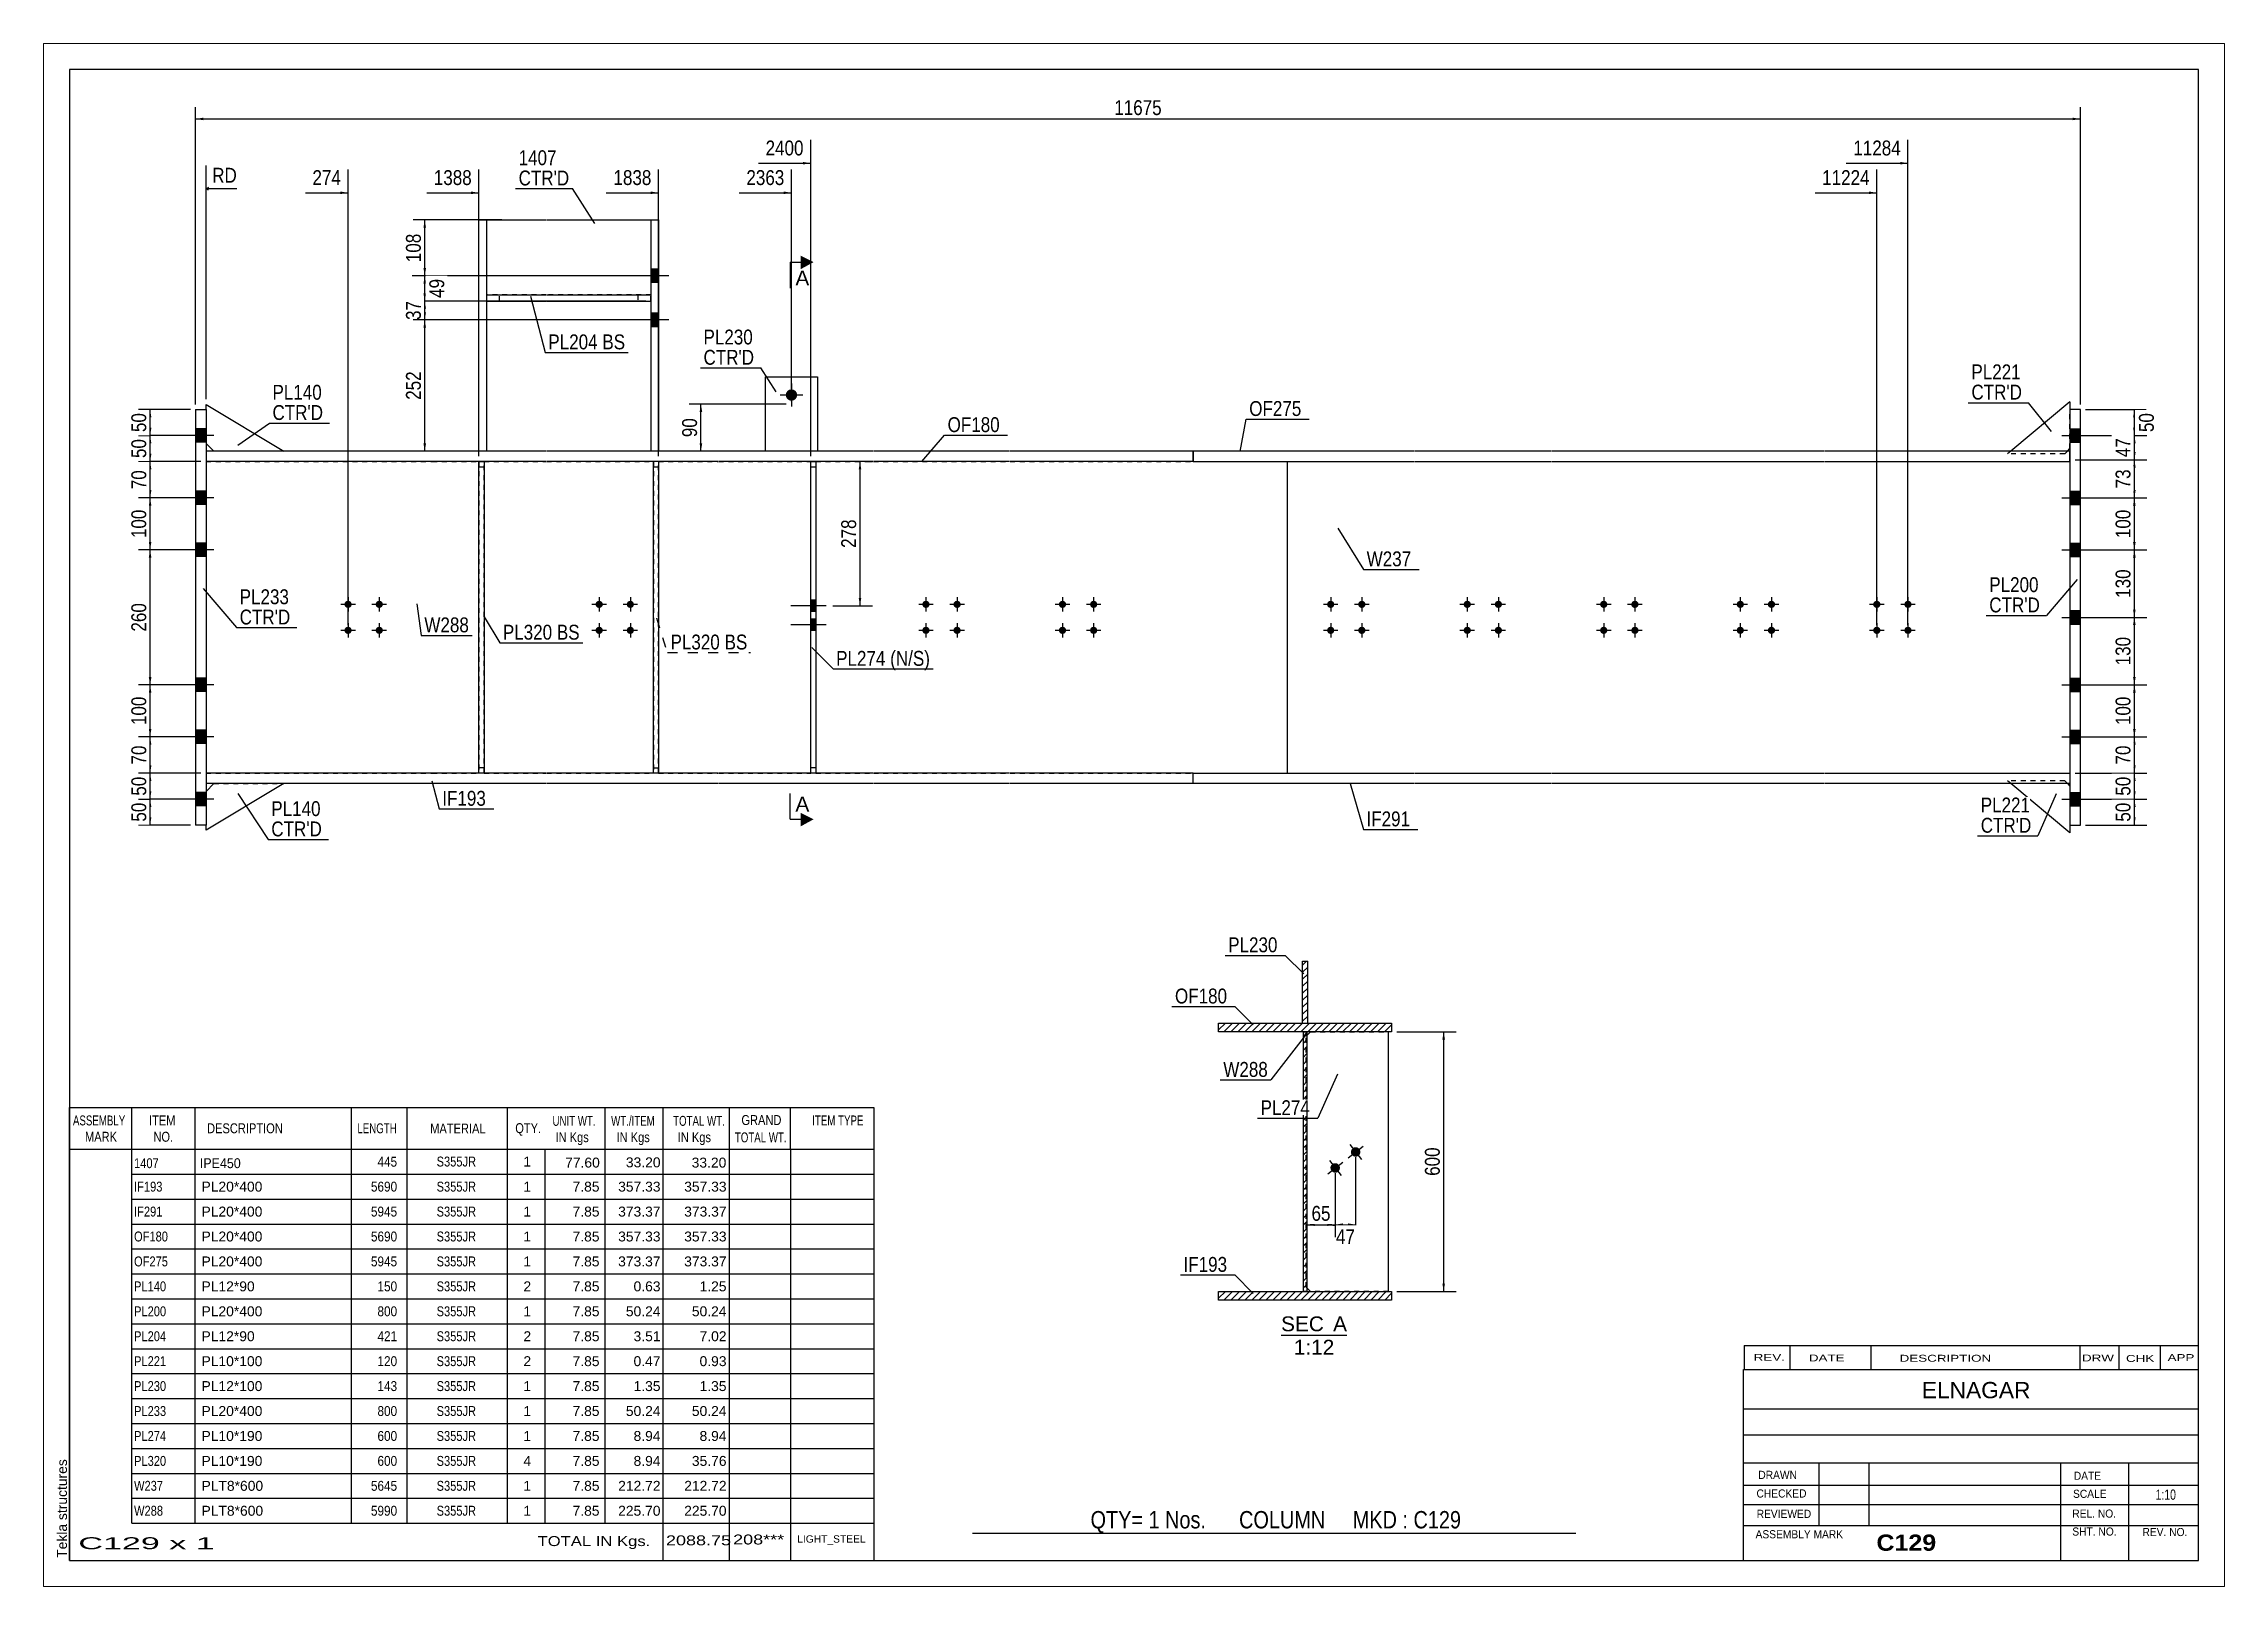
# Paper-space layout 'Layout1' of a CAD drawing. Header units: millimetres. Extents: x 0 to 420, y 0 to 297.
# The model-space entities are those that its viewports show. They can reach past a viewport. Long polylines and large blocks are cut down to what shows.
import ezdxf

# ---------------------------------------------------------------- set-up
doc = ezdxf.new("R2010")
doc.units = ezdxf.units.MM
doc.linetypes.add('DXK_LINE_DOT1', pattern=[1.8814, 0.9407, -0.9407])
doc.linetypes.add('DXK_LINE_DOT2', pattern=[3.9198, 1.9599, -1.9599])
doc.layers.add('Viewport layer', color=7, linetype='Continuous', plot=False)
doc.styles.add('Arial', font='ARIAL.TTF', dxfattribs={"height": 0.2})
doc.styles.add('Arial Bold', font='ARIALBD.TTF', dxfattribs={"height": 0.2})
doc.styles.add('Arial Narrow', font='ARIALN.TTF', dxfattribs={"height": 0.2})

# ---------------------------------------------------------------- blocks, each defined once
blk = doc.blocks.new('Unknown-624482328-1210')
at = {"color": 5, "linetype": 'Continuous'}
for p, q in [((87.72, 140.45), (-322.28, 140.45)), ((-322.28, 140.45), (-322.28, -146.55)), ((87.72, -146.55), (87.72, 140.45)), ((-322.28, -146.55), (87.72, -146.55))]:
    blk.add_line(p, q, dxfattribs=at)
at = {"color": 174, "linetype": 'Continuous', "style": 'Arial'}
blk.add_text('Tekla structures', height=1.9102, rotation=90, dxfattribs=at).set_placement((-322.78, -146.05))
blk = doc.blocks.new('Unknown-624482328-12 - 1257')
at = {"color": 1, "linetype": 'Continuous'}
blk.add_line((-88.95, -103.19), (-76.27, -103.19), dxfattribs=at)
at = {"color": 0, "linetype": 'Continuous'}
blk.add_wipeout([(-80.73, -102.44), (-80.73, -99.44), (-88.95, -99.44), (-88.95, -102.44)], dxfattribs=at)
blk.add_wipeout([(-76.27, -102.44), (-76.27, -99.44), (-78.93, -99.44), (-78.93, -102.44)], dxfattribs=at)
blk.add_wipeout([(-78.72, -106.94), (-78.72, -103.94), (-86.5, -103.94), (-86.5, -106.94)], dxfattribs=at)
at = {"color": 136, "linetype": 'Continuous', "style": 'Arial'}
for s, height, p in [('SEC', 2.865, (-88.95, -102.44)), ('A', 2.87, (-78.93, -102.44)), ('1:12', 2.865, (-86.5, -106.94))]:
    blk.add_text(s, height=height, dxfattribs=at).set_placement(p)
blk = doc.blocks.new('Part-624482328-1581 - 1406')
at = {"color": 2, "linetype": 'Continuous'}
for p, q in [((64.98, 75), (62.98, 75)), ((62.98, 75), (62.98, -5)), ((64.98, -5), (64.98, 75)), ((62.98, -5), (64.98, -5))]:
    blk.add_line(p, q, dxfattribs=at)
blk = doc.blocks.new('Part-624482328-1436 - 1406')
at = {"color": 7, "linetype": 'DXK_LINE_DOT1'}
for p, q in [((-208.85, 65), (-209.85, 65)), ((-209.85, 65), (-209.85, 5)), ((-209.85, 64), (-208.85, 64)), ((-208.85, 5), (-208.85, 65)), ((-209.85, 6), (-208.85, 6)), ((-208.85, 5), (-209.85, 5))]:
    blk.add_line(p, q, dxfattribs=at)
blk = doc.blocks.new('Bolt-624482328-1413 - 1406')
at = {"linetype": 'Continuous'}
for points in [[(-210.31, 102.05), (-210.31, 99.45), (-208.85, 99.45), (-208.85, 102.05)], [(-210.31, 93.55), (-210.31, 90.95), (-208.85, 90.95), (-208.85, 93.55)]]:
    blk.add_hatch(color=3, dxfattribs=at).paths.add_polyline_path(points)
at = {"color": 3, "linetype": 'Continuous'}
for p, q in [((-208.85, 102.05), (-210.31, 102.05)), ((-206.85, 100.75), (-214.35, 100.75)), ((-208.85, 99.45), (-210.31, 99.45)), ((-208.85, 93.55), (-210.31, 93.55)), ((-206.85, 92.25), (-214.35, 92.25)), ((-208.85, 90.95), (-210.31, 90.95))]:
    blk.add_line(p, q, dxfattribs=at)
blk = doc.blocks.new('Bolt-624482328-2386 - 1406')
at = {"linetype": 'Continuous'}
for points in [[(-179.55, 38.32), (-179.55, 36.12), (-178.55, 36.12), (-178.55, 38.32)], [(-179.55, 34.64), (-179.55, 32.44), (-178.55, 32.44), (-178.55, 34.64)]]:
    blk.add_hatch(color=3, dxfattribs=at).paths.add_polyline_path(points)
at = {"color": 3, "linetype": 'Continuous'}
for p, q in [((-178.55, 38.32), (-179.55, 38.32)), ((-176.55, 37.22), (-183.35, 37.22)), ((-178.55, 36.12), (-179.55, 36.12)), ((-178.55, 34.64), (-179.55, 34.64)), ((-176.55, 33.54), (-183.35, 33.54)), ((-178.55, 32.44), (-179.55, 32.44))]:
    blk.add_line(p, q, dxfattribs=at)
blk = doc.blocks.new('Bolt-624482328-1414 - 1406')
at = {"linetype": 'Continuous'}
for points in [[(-210.31, 102.05), (-210.31, 99.45), (-208.85, 99.45), (-208.85, 102.05)], [(-210.31, 93.55), (-210.31, 90.95), (-208.85, 90.95), (-208.85, 93.55)]]:
    blk.add_hatch(color=3, dxfattribs=at).paths.add_polyline_path(points)
at = {"color": 3, "linetype": 'Continuous'}
for p, q in [((-208.85, 102.05), (-210.31, 102.05)), ((-206.85, 100.75), (-214.35, 100.75)), ((-208.85, 99.45), (-210.31, 99.45)), ((-208.85, 93.55), (-210.31, 93.55)), ((-206.85, 92.25), (-214.35, 92.25)), ((-208.85, 90.95), (-210.31, 90.95))]:
    blk.add_line(p, q, dxfattribs=at)
blk = doc.blocks.new('Part-624482328-1458 - 1406')
at = {"color": 2, "linetype": 'Continuous'}
for p, q in [((-243.44, 5), (-243.44, 65)), ((-242.44, 65), (-242.44, 5))]:
    blk.add_line(p, q, dxfattribs=at)
at = {"color": 7, "linetype": 'DXK_LINE_DOT1'}
for p, q in [((-243.44, 65), (-242.44, 65)), ((-243.44, 64), (-242.44, 64)), ((-242.44, 6), (-243.44, 6)), ((-242.44, 5), (-243.44, 5))]:
    blk.add_line(p, q, dxfattribs=at)
blk = doc.blocks.new('Part-624482328-1463 - 1406')
at = {"color": 7, "linetype": 'DXK_LINE_DOT1'}
for p, q in [((-243.44, 65), (-243.44, 5)), ((-242.44, 5), (-242.44, 65))]:
    blk.add_line(p, q, dxfattribs=at)
blk = doc.blocks.new('Part-624482328-1799 - 1406')
at = {"color": 2, "linetype": 'Continuous'}
blk.add_line((-87.76, 65), (-87.76, 5), dxfattribs=at)
at = {"color": 7, "linetype": 'DXK_LINE_DOT1'}
for p, q in [((-87.76, 65), (-63.3, 65)), ((-63.2, 65), (-37, 65)), ((-36.9, 65), (-10.71, 65)), ((-10.61, 65), (15.58, 65)), ((15.68, 65), (41.88, 65)), ((41.98, 65), (62.98, 65)), ((62.98, 65), (62.98, 5)), ((-87.76, 5), (-63.3, 5)), ((-63.2, 5), (-37, 5)), ((-36.9, 5), (-10.71, 5)), ((-10.61, 5), (15.58, 5)), ((15.68, 5), (41.88, 5)), ((41.98, 5), (62.98, 5))]:
    blk.add_line(p, q, dxfattribs=at)
blk = doc.blocks.new('Part-624482328-1485 - 1406')
at = {"color": 2, "linetype": 'Continuous'}
for p, q in [((-105.86, 3), (-105.86, 5)), ((-105.86, 5), (-96.86, 5)), ((-96.76, 5), (-63.3, 5)), ((-63.2, 5), (-37, 5)), ((-36.9, 5), (-10.71, 5)), ((-10.61, 5), (15.58, 5)), ((15.68, 5), (41.88, 5)), ((41.98, 5), (62.98, 5)), ((62.98, 5), (62.98, 3)), ((-96.86, 3), (-105.86, 3)), ((-63.3, 3), (-96.76, 3)), ((-37, 3), (-63.2, 3)), ((-10.71, 3), (-36.9, 3)), ((15.58, 3), (-10.61, 3)), ((41.88, 3), (15.68, 3)), ((62.98, 3), (41.98, 3))]:
    blk.add_line(p, q, dxfattribs=at)
blk = doc.blocks.new('Part-624482328-1667 - 1406')
at = {"color": 2, "linetype": 'Continuous'}
for p, q in [((-296, 75), (-296, 76)), ((-296, 76), (-281, 67)), ((-296, 68.5), (-294.5, 67))]:
    blk.add_line(p, q, dxfattribs=at)
at = {"color": 7, "linetype": 'DXK_LINE_DOT1'}
for p, q in [((-296, 75), (-296, 68.5)), ((-281, 67), (-294.5, 67))]:
    blk.add_line(p, q, dxfattribs=at)
blk = doc.blocks.new('Bolt-624482328-1486 - 1406')
at = {"linetype": 'Continuous'}
for points in [[(-52.4, 37.5, -1), (-53.8, 37.5, -1)], [(-46.4, 37.5, -1), (-47.8, 37.5, -1)], [(-52.4, 32.5, -1), (-53.8, 32.5, -1)], [(-46.4, 32.5, -1), (-47.8, 32.5, -1)]]:
    blk.add_hatch(color=3, dxfattribs=at).paths.add_polyline_path(points)
at = {"color": 3, "linetype": 'Continuous'}
for p, q in [((-53.1, 38.9), (-53.1, 36.1)), ((-47.1, 38.9), (-47.1, 36.1)), ((-51.7, 37.5), (-54.5, 37.5)), ((-53.1, 33.9), (-53.1, 31.1)), ((-45.7, 37.5), (-48.5, 37.5)), ((-47.1, 33.9), (-47.1, 31.1)), ((-51.7, 32.5), (-54.5, 32.5)), ((-45.7, 32.5), (-48.5, 32.5))]:
    blk.add_line(p, q, dxfattribs=at)
blk = doc.blocks.new('Part-624482328-1603 - 1406')
at = {"color": 2, "linetype": 'Continuous'}
for p, q in [((-179.55, 5), (-179.55, 65)), ((-178.55, 65), (-178.55, 5))]:
    blk.add_line(p, q, dxfattribs=at)
at = {"color": 7, "linetype": 'DXK_LINE_DOT1'}
for p, q in [((-179.55, 65), (-178.55, 65)), ((-179.55, 64), (-178.55, 64)), ((-178.55, 6), (-179.55, 6)), ((-178.55, 5), (-179.55, 5))]:
    blk.add_line(p, q, dxfattribs=at)
blk = doc.blocks.new('Bolt-624482328-1487 - 1406')
at = {"linetype": 'Continuous'}
for points in [[(-78.7, 37.5, -1), (-80.1, 37.5, -1)], [(-72.7, 37.5, -1), (-74.1, 37.5, -1)], [(-78.7, 32.5, -1), (-80.1, 32.5, -1)], [(-72.7, 32.5, -1), (-74.1, 32.5, -1)]]:
    blk.add_hatch(color=3, dxfattribs=at).paths.add_polyline_path(points)
at = {"color": 3, "linetype": 'Continuous'}
for p, q in [((-79.4, 38.9), (-79.4, 36.1)), ((-73.4, 38.9), (-73.4, 36.1)), ((-78, 37.5), (-80.8, 37.5)), ((-79.4, 33.9), (-79.4, 31.1)), ((-72, 37.5), (-74.8, 37.5)), ((-73.4, 33.9), (-73.4, 31.1)), ((-78, 32.5), (-80.8, 32.5)), ((-72, 32.5), (-74.8, 32.5))]:
    blk.add_line(p, q, dxfattribs=at)
blk = doc.blocks.new('Bolt-624482328-1488 - 1406')
at = {"linetype": 'Continuous'}
for points in [[(-130.35, 37.5, -1), (-131.75, 37.5, -1)], [(-124.35, 37.5, -1), (-125.75, 37.5, -1)], [(-130.35, 32.5, -1), (-131.75, 32.5, -1)], [(-124.35, 32.5, -1), (-125.75, 32.5, -1)]]:
    blk.add_hatch(color=3, dxfattribs=at).paths.add_polyline_path(points)
at = {"color": 3, "linetype": 'Continuous'}
for p, q in [((-131.05, 38.9), (-131.05, 36.1)), ((-125.05, 38.9), (-125.05, 36.1)), ((-129.65, 37.5), (-132.45, 37.5)), ((-131.05, 33.9), (-131.05, 31.1)), ((-123.65, 37.5), (-126.45, 37.5)), ((-125.05, 33.9), (-125.05, 31.1)), ((-129.65, 32.5), (-132.45, 32.5)), ((-123.65, 32.5), (-126.45, 32.5))]:
    blk.add_line(p, q, dxfattribs=at)
blk = doc.blocks.new('Part-624482328-1728 - 1406')
at = {"color": 2, "linetype": 'Continuous'}
for p, q in [((-241.98, 97.1), (-230.48, 97.1)), ((-230.38, 97.1), (-210.31, 97.1)), ((-241.98, 95.9), (-230.48, 95.9)), ((-230.38, 95.9), (-210.31, 95.9))]:
    blk.add_line(p, q, dxfattribs=at)
at = {"color": 7, "linetype": 'DXK_LINE_DOT1'}
for p, q in [((-241.98, 97.1), (-241.98, 95.9)), ((-239.48, 95.9), (-239.48, 97.1)), ((-212.81, 97.1), (-212.81, 95.9)), ((-210.31, 95.9), (-210.31, 97.1))]:
    blk.add_line(p, q, dxfattribs=at)
blk = doc.blocks.new('Bolt-624482328-1489 - 1406')
at = {"linetype": 'Continuous'}
for points in [[(-26.11, 37.5, -1), (-27.51, 37.5, -1)], [(-20.11, 37.5, -1), (-21.51, 37.5, -1)], [(-26.11, 32.5, -1), (-27.51, 32.5, -1)], [(-20.11, 32.5, -1), (-21.51, 32.5, -1)]]:
    blk.add_hatch(color=3, dxfattribs=at).paths.add_polyline_path(points)
at = {"color": 3, "linetype": 'Continuous'}
for p, q in [((-26.81, 38.9), (-26.81, 36.1)), ((-20.81, 38.9), (-20.81, 36.1)), ((-25.41, 37.5), (-28.21, 37.5)), ((-26.81, 33.9), (-26.81, 31.1)), ((-19.41, 37.5), (-22.21, 37.5)), ((-20.81, 33.9), (-20.81, 31.1)), ((-25.41, 32.5), (-28.21, 32.5)), ((-19.41, 32.5), (-22.21, 32.5))]:
    blk.add_line(p, q, dxfattribs=at)
blk = doc.blocks.new('Bolt-624482328-1490 - 1406')
at = {"linetype": 'Continuous'}
for points in [[(26.48, 37.5, -1), (25.08, 37.5, -1)], [(32.48, 37.5, -1), (31.08, 37.5, -1)], [(26.48, 32.5, -1), (25.08, 32.5, -1)], [(32.48, 32.5, -1), (31.08, 32.5, -1)]]:
    blk.add_hatch(color=3, dxfattribs=at).paths.add_polyline_path(points)
at = {"color": 3, "linetype": 'Continuous'}
for p, q in [((25.78, 38.9), (25.78, 36.1)), ((31.78, 38.9), (31.78, 36.1)), ((27.18, 37.5), (24.38, 37.5)), ((25.78, 33.9), (25.78, 31.1)), ((33.18, 37.5), (30.38, 37.5)), ((31.78, 33.9), (31.78, 31.1)), ((27.18, 32.5), (24.38, 32.5)), ((33.18, 32.5), (30.38, 32.5))]:
    blk.add_line(p, q, dxfattribs=at)
blk = doc.blocks.new('Part-624482328-1543 - 1406')
at = {"color": 7, "linetype": 'DXK_LINE_DOT1'}
for p, q in [((61.98, 3.5), (50.98, 3.5)), ((51.58, 3), (50.98, 3.5)), ((61.98, 3.5), (62.48, 3)), ((62.98, 2.5), (62.98, -5))]:
    blk.add_line(p, q, dxfattribs=at)
at = {"color": 2, "linetype": 'Continuous'}
for p, q in [((62.98, -6.5), (51.58, 3)), ((62.48, 3), (62.98, 2.5)), ((62.98, -5), (62.98, -6.5))]:
    blk.add_line(p, q, dxfattribs=at)
blk = doc.blocks.new('Part-624482328-1672 - 1406')
at = {"color": 2, "linetype": 'Continuous'}
for p, q in [((-281, 3), (-296, -6)), ((-294.5, 3), (-296, 1.5)), ((-296, -6), (-296, -5))]:
    blk.add_line(p, q, dxfattribs=at)
at = {"color": 7, "linetype": 'DXK_LINE_DOT1'}
for p, q in [((-296, 1.5), (-296, -5)), ((-294.5, 3), (-281, 3))]:
    blk.add_line(p, q, dxfattribs=at)
blk = doc.blocks.new('Part-624482328-1548 - 1406')
at = {"color": 2, "linetype": 'Continuous'}
for p, q in [((62.98, 76.5), (51.58, 67)), ((62.98, 76.5), (62.98, 75)), ((62.48, 67), (62.98, 67.5))]:
    blk.add_line(p, q, dxfattribs=at)
at = {"color": 7, "linetype": 'DXK_LINE_DOT1'}
for p, q in [((62.98, 67.5), (62.98, 75)), ((51.58, 67), (50.98, 66.5)), ((61.98, 66.5), (50.98, 66.5)), ((62.48, 67), (61.98, 66.5))]:
    blk.add_line(p, q, dxfattribs=at)
blk = doc.blocks.new('Part-624482328-1677 - 1406')
at = {"color": 2, "linetype": 'Continuous'}
for p, q in [((-209.85, 5), (-209.85, 65)), ((-208.85, 65), (-208.85, 5))]:
    blk.add_line(p, q, dxfattribs=at)
blk = doc.blocks.new('Bolt-624482328-1549 - 1406')
at = {"linetype": 'Continuous'}
for points in [[(-219.58, 37.5, -1), (-220.98, 37.5, -1)], [(-213.58, 37.5, -1), (-214.98, 37.5, -1)], [(-219.58, 32.5, -1), (-220.98, 32.5, -1)], [(-213.58, 32.5, -1), (-214.98, 32.5, -1)]]:
    blk.add_hatch(color=3, dxfattribs=at).paths.add_polyline_path(points)
at = {"color": 3, "linetype": 'Continuous'}
for p, q in [((-220.28, 38.9), (-220.28, 36.1)), ((-214.28, 38.9), (-214.28, 36.1)), ((-218.88, 37.5), (-221.68, 37.5)), ((-220.28, 33.9), (-220.28, 31.1)), ((-212.88, 37.5), (-215.68, 37.5)), ((-214.28, 33.9), (-214.28, 31.1)), ((-218.88, 32.5), (-221.68, 32.5)), ((-212.88, 32.5), (-215.68, 32.5))]:
    blk.add_line(p, q, dxfattribs=at)
blk = doc.blocks.new('Bolt-624482328-1550 - 1406')
at = {"linetype": 'Continuous'}
for points in [[(-267.94, 37.5, -1), (-269.34, 37.5, -1)], [(-261.94, 37.5, -1), (-263.34, 37.5, -1)], [(-267.94, 32.5, -1), (-269.34, 32.5, -1)], [(-261.94, 32.5, -1), (-263.34, 32.5, -1)]]:
    blk.add_hatch(color=3, dxfattribs=at).paths.add_polyline_path(points)
at = {"color": 3, "linetype": 'Continuous'}
for p, q in [((-268.64, 38.9), (-268.64, 36.1)), ((-262.64, 38.9), (-262.64, 36.1)), ((-267.24, 37.5), (-270.04, 37.5)), ((-268.64, 33.9), (-268.64, 31.1)), ((-261.24, 37.5), (-264.04, 37.5)), ((-262.64, 33.9), (-262.64, 31.1)), ((-267.24, 32.5), (-270.04, 32.5)), ((-261.24, 32.5), (-264.04, 32.5))]:
    blk.add_line(p, q, dxfattribs=at)
blk = doc.blocks.new('Bolt-624482328-1551 - 1406')
at = {"linetype": 'Continuous'}
for points in [[(64.98, 68.7), (64.98, 71.3), (62.98, 71.3), (62.98, 68.7)], [(64.98, 68.7), (64.98, 71.3), (62.98, 71.3), (62.98, 68.7)], [(64.98, 56.7), (64.98, 59.3), (62.98, 59.3), (62.98, 56.7)], [(64.98, 56.7), (64.98, 59.3), (62.98, 59.3), (62.98, 56.7)], [(64.98, 46.7), (64.98, 49.3), (62.98, 49.3), (62.98, 46.7)], [(64.98, 46.7), (64.98, 49.3), (62.98, 49.3), (62.98, 46.7)], [(64.98, 33.7), (64.98, 36.3), (62.98, 36.3), (62.98, 33.7)], [(64.98, 33.7), (64.98, 36.3), (62.98, 36.3), (62.98, 33.7)], [(64.98, 20.7), (64.98, 23.3), (62.98, 23.3), (62.98, 20.7)], [(64.98, 20.7), (64.98, 23.3), (62.98, 23.3), (62.98, 20.7)], [(64.98, 10.7), (64.98, 13.3), (62.98, 13.3), (62.98, 10.7)], [(64.98, 10.7), (64.98, 13.3), (62.98, 13.3), (62.98, 10.7)], [(64.98, -1.3), (64.98, 1.3), (62.98, 1.3), (62.98, -1.3)], [(64.98, -1.3), (64.98, 1.3), (62.98, 1.3), (62.98, -1.3)]]:
    blk.add_hatch(color=3, dxfattribs=at).paths.add_polyline_path(points)
at = {"color": 3, "linetype": 'Continuous'}
for p, q in [((61.39, 70), (71.98, 70)), ((61.39, 70), (71.98, 70)), ((62.98, 71.3), (64.98, 71.3)), ((62.98, 71.3), (64.98, 71.3)), ((62.98, 68.7), (64.98, 68.7)), ((62.98, 68.7), (64.98, 68.7)), ((62.98, 59.3), (64.98, 59.3)), ((62.98, 59.3), (64.98, 59.3)), ((61.39, 58), (71.98, 58)), ((61.39, 58), (71.98, 58)), ((62.98, 56.7), (64.98, 56.7)), ((62.98, 56.7), (64.98, 56.7)), ((61.39, 48), (71.98, 48)), ((61.39, 48), (71.98, 48)), ((62.98, 49.3), (64.98, 49.3)), ((62.98, 49.3), (64.98, 49.3)), ((62.98, 46.7), (64.98, 46.7)), ((62.98, 46.7), (64.98, 46.7)), ((61.39, 35), (71.98, 35)), ((61.39, 35), (71.98, 35)), ((62.98, 36.3), (64.98, 36.3)), ((62.98, 36.3), (64.98, 36.3)), ((62.98, 33.7), (64.98, 33.7)), ((62.98, 33.7), (64.98, 33.7)), ((61.39, 22), (71.98, 22)), ((61.39, 22), (71.98, 22)), ((62.98, 23.3), (64.98, 23.3)), ((62.98, 23.3), (64.98, 23.3)), ((62.98, 20.7), (64.98, 20.7)), ((62.98, 20.7), (64.98, 20.7)), ((62.98, 13.3), (64.98, 13.3)), ((62.98, 13.3), (64.98, 13.3)), ((61.39, 12), (71.98, 12)), ((61.39, 12), (71.98, 12)), ((62.98, 10.7), (64.98, 10.7)), ((62.98, 10.7), (64.98, 10.7)), ((61.39, 0), (71.98, 0)), ((61.39, 0), (71.98, 0)), ((62.98, 1.3), (64.98, 1.3)), ((62.98, 1.3), (64.98, 1.3)), ((62.98, -1.3), (64.98, -1.3)), ((62.98, -1.3), (64.98, -1.3))]:
    blk.add_line(p, q, dxfattribs=at)
blk = doc.blocks.new('Bolt-624482328-1552 - 1406')
at = {"linetype": 'Continuous'}
for points in [[(-156.65, 37.5, -1), (-158.05, 37.5, -1)], [(-150.65, 37.5, -1), (-152.05, 37.5, -1)], [(-156.65, 32.5, -1), (-158.05, 32.5, -1)], [(-150.65, 32.5, -1), (-152.05, 32.5, -1)]]:
    blk.add_hatch(color=3, dxfattribs=at).paths.add_polyline_path(points)
at = {"color": 3, "linetype": 'Continuous'}
for p, q in [((-157.35, 38.9), (-157.35, 36.1)), ((-151.35, 38.9), (-151.35, 36.1)), ((-155.95, 37.5), (-158.75, 37.5)), ((-157.35, 33.9), (-157.35, 31.1)), ((-149.95, 37.5), (-152.75, 37.5)), ((-151.35, 33.9), (-151.35, 31.1)), ((-155.95, 32.5), (-158.75, 32.5)), ((-149.95, 32.5), (-152.75, 32.5))]:
    blk.add_line(p, q, dxfattribs=at)
blk = doc.blocks.new('Part-624482328-1632 - 1406')
at = {"color": 2, "linetype": 'Continuous'}
for p, q in [((-243.44, 67), (-243.44, 111.5)), ((-243.44, 111.5), (-230.48, 111.5)), ((-241.98, 111.5), (-241.98, 67)), ((-230.38, 111.5), (-208.85, 111.5)), ((-210.31, 111.5), (-210.31, 67)), ((-208.85, 111.5), (-208.85, 67))]:
    blk.add_line(p, q, dxfattribs=at)
at = {"color": 7, "linetype": 'DXK_LINE_DOT1'}
for p, q in [((-230.48, 67), (-243.44, 67)), ((-208.85, 67), (-230.38, 67))]:
    blk.add_line(p, q, dxfattribs=at)
blk = doc.blocks.new('Part-624482328-1637 - 1406')
at = {"color": 7, "linetype": 'DXK_LINE_DOT1'}
for p, q in [((-296, 65), (-296, 5)), ((-296, 65), (-252.54, 65)), ((-252.44, 65), (-243.44, 65)), ((-242.44, 65), (-230.48, 65)), ((-230.38, 65), (-209.85, 65)), ((-208.85, 65), (-197.35, 65)), ((-197.25, 65), (-179.55, 65)), ((-178.55, 65), (-167.55, 65)), ((-167.45, 65), (-141.25, 65)), ((-141.15, 65), (-114.96, 65)), ((-114.86, 65), (-96.86, 65)), ((-96.76, 65), (-87.76, 65)), ((-296, 5), (-252.54, 5)), ((-252.44, 5), (-243.44, 5)), ((-242.44, 5), (-230.48, 5)), ((-230.38, 5), (-209.85, 5)), ((-208.85, 5), (-197.35, 5)), ((-197.25, 5), (-179.55, 5)), ((-178.55, 5), (-167.55, 5)), ((-167.45, 5), (-141.25, 5)), ((-141.15, 5), (-114.96, 5)), ((-114.86, 5), (-96.86, 5)), ((-96.76, 5), (-87.76, 5))]:
    blk.add_line(p, q, dxfattribs=at)
at = {"color": 2, "linetype": 'Continuous'}
blk.add_line((-87.76, 65), (-87.76, 5), dxfattribs=at)
blk = doc.blocks.new('Bolt-624482328-1638 - 1406')
at = {"linetype": 'Continuous'}
for points in [[(-298, 71.3), (-298, 68.7), (-296, 68.7), (-296, 71.3)], [(-298, 71.3), (-298, 68.7), (-296, 68.7), (-296, 71.3)], [(-298, 59.3), (-298, 56.7), (-296, 56.7), (-296, 59.3)], [(-298, 59.3), (-298, 56.7), (-296, 56.7), (-296, 59.3)], [(-298, 49.3), (-298, 46.7), (-296, 46.7), (-296, 49.3)], [(-298, 49.3), (-298, 46.7), (-296, 46.7), (-296, 49.3)], [(-298, 23.3), (-298, 20.7), (-296, 20.7), (-296, 23.3)], [(-298, 23.3), (-298, 20.7), (-296, 20.7), (-296, 23.3)], [(-298, 13.3), (-298, 10.7), (-296, 10.7), (-296, 13.3)], [(-298, 13.3), (-298, 10.7), (-296, 10.7), (-296, 13.3)], [(-298, 1.3), (-298, -1.3), (-296, -1.3), (-296, 1.3)], [(-298, 1.3), (-298, -1.3), (-296, -1.3), (-296, 1.3)]]:
    blk.add_hatch(color=3, dxfattribs=at).paths.add_polyline_path(points)
at = {"color": 3, "linetype": 'Continuous'}
for p, q in [((-294.5, 70), (-303.5, 70)), ((-294.5, 70), (-303.5, 70)), ((-296, 71.3), (-298, 71.3)), ((-296, 71.3), (-298, 71.3)), ((-296, 68.7), (-298, 68.7)), ((-296, 68.7), (-298, 68.7)), ((-296, 59.3), (-298, 59.3)), ((-296, 59.3), (-298, 59.3)), ((-294.5, 58), (-303.5, 58)), ((-294.5, 58), (-303.5, 58)), ((-296, 56.7), (-298, 56.7)), ((-296, 56.7), (-298, 56.7)), ((-294.5, 48), (-303.5, 48)), ((-294.5, 48), (-303.5, 48)), ((-296, 49.3), (-298, 49.3)), ((-296, 49.3), (-298, 49.3)), ((-296, 46.7), (-298, 46.7)), ((-296, 46.7), (-298, 46.7)), ((-294.5, 22), (-303.5, 22)), ((-294.5, 22), (-303.5, 22)), ((-296, 23.3), (-298, 23.3)), ((-296, 23.3), (-298, 23.3)), ((-296, 20.7), (-298, 20.7)), ((-296, 20.7), (-298, 20.7)), ((-296, 13.3), (-298, 13.3)), ((-296, 13.3), (-298, 13.3)), ((-294.5, 12), (-303.5, 12)), ((-294.5, 12), (-303.5, 12)), ((-296, 10.7), (-298, 10.7)), ((-296, 10.7), (-298, 10.7)), ((-294.5, 0), (-303.5, 0)), ((-294.5, 0), (-303.5, 0)), ((-296, 1.3), (-298, 1.3)), ((-296, 1.3), (-298, 1.3)), ((-296, -1.3), (-298, -1.3)), ((-296, -1.3), (-298, -1.3))]:
    blk.add_line(p, q, dxfattribs=at)
blk = doc.blocks.new('Part-624482328-2385 - 1406')
at = {"color": 2, "linetype": 'Continuous'}
for p, q in [((-188.25, 67), (-188.25, 81.3)), ((-188.25, 81.3), (-178.25, 81.3)), ((-178.25, 81.3), (-178.25, 67))]:
    blk.add_line(p, q, dxfattribs=at)
at = {"color": 7, "linetype": 'DXK_LINE_DOT1'}
blk.add_line((-178.25, 67), (-188.25, 67), dxfattribs=at)
blk = doc.blocks.new('Part-624482328-1706 - 1406')
at = {"color": 2, "linetype": 'Continuous'}
for p, q in [((-298, 75), (-296, 75)), ((-298, 75), (-298, -5)), ((-296, 75), (-296, -5)), ((-296, -5), (-298, -5))]:
    blk.add_line(p, q, dxfattribs=at)
blk = doc.blocks.new('Part-624482328-1750 - 1406')
at = {"color": 7, "linetype": 'DXK_LINE_DOT1'}
for p, q in [((-230.48, 97.1), (-241.98, 97.1)), ((-210.31, 97.1), (-230.38, 97.1)), ((-241.98, 95.9), (-230.48, 95.9)), ((-230.38, 95.9), (-210.31, 95.9))]:
    blk.add_line(p, q, dxfattribs=at)
blk = doc.blocks.new('Part-624482328-1755 - 1406')
at = {"color": 2, "linetype": 'Continuous'}
for p, q in [((-296, 67), (-296, 65)), ((-252.54, 67), (-296, 67)), ((-252.54, 65), (-296, 65)), ((-230.48, 67), (-252.44, 67)), ((-230.48, 65), (-252.44, 65)), ((-197.35, 67), (-230.38, 67)), ((-197.35, 65), (-230.38, 65)), ((-167.55, 67), (-197.25, 67)), ((-167.55, 65), (-197.25, 65)), ((-141.25, 67), (-167.45, 67)), ((-141.25, 65), (-167.45, 65)), ((-114.96, 67), (-141.15, 67)), ((-114.96, 65), (-141.15, 65)), ((-105.86, 67), (-114.86, 67)), ((-105.86, 65), (-114.86, 65)), ((-105.86, 65), (-105.86, 67))]:
    blk.add_line(p, q, dxfattribs=at)
blk = doc.blocks.new('Part-624482328-1777 - 1406')
at = {"color": 2, "linetype": 'Continuous'}
for p, q in [((-105.86, 67), (-105.86, 65)), ((-96.86, 67), (-105.86, 67)), ((-105.86, 65), (-96.86, 65)), ((-63.3, 67), (-96.76, 67)), ((-96.76, 65), (-63.3, 65)), ((-37, 67), (-63.2, 67)), ((-63.2, 65), (-37, 65)), ((-10.71, 67), (-36.9, 67)), ((-36.9, 65), (-10.71, 65)), ((15.58, 67), (-10.61, 67)), ((-10.61, 65), (15.58, 65)), ((41.88, 67), (15.68, 67)), ((15.68, 65), (41.88, 65)), ((62.98, 67), (41.98, 67)), ((41.98, 65), (62.98, 65)), ((62.98, 65), (62.98, 67))]:
    blk.add_line(p, q, dxfattribs=at)
blk = doc.blocks.new('Part-624482328-1804 - 1406')
at = {"color": 2, "linetype": 'Continuous'}
for p, q in [((-296, 5), (-296, 3)), ((-252.54, 5), (-296, 5)), ((-230.48, 5), (-252.44, 5)), ((-197.35, 5), (-230.38, 5)), ((-167.55, 5), (-197.25, 5)), ((-141.25, 5), (-167.45, 5)), ((-114.96, 5), (-141.15, 5)), ((-105.86, 5), (-114.86, 5)), ((-105.86, 3), (-105.86, 5)), ((-252.54, 3), (-296, 3)), ((-230.48, 3), (-252.44, 3)), ((-197.35, 3), (-230.38, 3)), ((-167.55, 3), (-197.25, 3)), ((-141.25, 3), (-167.45, 3)), ((-114.96, 3), (-141.15, 3)), ((-105.86, 3), (-114.86, 3))]:
    blk.add_line(p, q, dxfattribs=at)
blk = doc.blocks.new('Bolt-624482328-2986 - 1406')
at = {"linetype": 'Continuous'}
for points in [[(0.19, 37.5, -1), (-1.21, 37.5, -1)], [(6.19, 37.5, -1), (4.79, 37.5, -1)], [(0.19, 32.5, -1), (-1.21, 32.5, -1)], [(6.19, 32.5, -1), (4.79, 32.5, -1)]]:
    blk.add_hatch(color=3, dxfattribs=at).paths.add_polyline_path(points)
at = {"color": 3, "linetype": 'Continuous'}
for p, q in [((-0.51, 38.9), (-0.51, 36.1)), ((5.49, 38.9), (5.49, 36.1)), ((0.89, 37.5), (-1.91, 37.5)), ((-0.51, 33.9), (-0.51, 31.1)), ((6.89, 37.5), (4.09, 37.5)), ((5.49, 33.9), (5.49, 31.1)), ((0.89, 32.5), (-1.91, 32.5)), ((6.89, 32.5), (4.09, 32.5))]:
    blk.add_line(p, q, dxfattribs=at)
blk = doc.blocks.new('Bolt-624482328-2387 - 1406')
at = {"linetype": 'Continuous'}
blk.add_hatch(color=3, dxfattribs=at).paths.add_polyline_path([(-183.25, 76.7, -1), (-183.25, 78.9, -1)])
at = {"color": 3, "linetype": 'Continuous'}
for p, q in [((-183.25, 80), (-183.25, 75.6)), ((-181.05, 77.8), (-185.45, 77.8))]:
    blk.add_line(p, q, dxfattribs=at)
blk = doc.blocks.new('Part-624482328-1343 - 1257')
at = {"linetype": 'Continuous'}
h = blk.add_hatch(dxfattribs=at)
h.set_pattern_fill('', scale=0.3, style=0, pattern_type=0)
h.set_pattern_definition([(45, (-67.6609, -44.7778), (-0.67352, 0.67352), [])])
h.paths.add_polyline_path([(-100.99, -44.78), (-67.66, -44.78), (-67.66, -43.11), (-100.99, -43.11)])
at = {"color": 2, "linetype": 'Continuous'}
for p, q in [((-100.99, -44.78), (-100.99, -43.11)), ((-100.99, -43.11), (-67.66, -43.11)), ((-67.66, -44.78), (-100.99, -44.78)), ((-67.66, -43.11), (-67.66, -44.78))]:
    blk.add_line(p, q, dxfattribs=at)
blk = doc.blocks.new('Part-624482328-1312 - 1257')
at = {"color": 7, "linetype": 'DXK_LINE_DOT1'}
for p, q in [((-84.12, -45.61), (-83.99, -45.49)), ((-84.12, -93.94), (-84.12, -45.61)), ((-83.29, -44.78), (-68.29, -44.78)), ((-83.99, -94.07), (-84.12, -93.94)), ((-68.29, -94.78), (-83.29, -94.78))]:
    blk.add_line(p, q, dxfattribs=at)
at = {"color": 2, "linetype": 'Continuous'}
for p, q in [((-83.99, -45.49), (-83.29, -44.78)), ((-68.29, -94.78), (-68.29, -44.78)), ((-83.99, -94.07), (-83.29, -94.78))]:
    blk.add_line(p, q, dxfattribs=at)
blk = doc.blocks.new('Part-624482328-1284 - 1257')
at = {"linetype": 'Continuous'}
h = blk.add_hatch(dxfattribs=at)
h.set_pattern_fill('', scale=0.3, style=0, pattern_type=0)
h.set_pattern_definition([(45, (-83.9943, -94.7778), (-0.67352, 0.67352), [])])
h.paths.add_polyline_path([(-84.66, -94.78), (-83.99, -94.78), (-83.99, -44.78), (-84.66, -44.78)])
at = {"color": 2, "linetype": 'Continuous'}
for p, q in [((-84.66, -94.78), (-84.66, -44.78)), ((-84.66, -44.78), (-83.99, -44.78)), ((-83.99, -44.78), (-83.99, -94.78)), ((-83.99, -94.78), (-84.66, -94.78))]:
    blk.add_line(p, q, dxfattribs=at)
blk = doc.blocks.new('Part-624482328-1366 - 1257')
at = {"linetype": 'Continuous'}
h = blk.add_hatch(dxfattribs=at)
h.set_pattern_fill('', scale=0.3, style=0, pattern_type=0)
h.set_pattern_definition([(45, (-67.6609, -96.4445), (-0.67352, 0.67352), [])])
h.paths.add_polyline_path([(-100.99, -96.44), (-67.66, -96.44), (-67.66, -94.78), (-100.99, -94.78)])
at = {"color": 2, "linetype": 'Continuous'}
for p, q in [((-100.99, -96.44), (-100.99, -94.78)), ((-100.99, -94.78), (-67.66, -94.78)), ((-67.66, -96.44), (-100.99, -96.44)), ((-67.66, -94.78), (-67.66, -96.44))]:
    blk.add_line(p, q, dxfattribs=at)
blk = doc.blocks.new('Part-624482328-2314 - 1257')
at = {"linetype": 'Continuous'}
h = blk.add_hatch(dxfattribs=at)
h.set_pattern_fill('', scale=0.3, style=0, pattern_type=0)
h.set_pattern_definition([(45, (-83.8276, -43.1108), (-0.67352, 0.67352), [])])
h.paths.add_polyline_path([(-84.83, -43.11), (-83.83, -43.11), (-83.83, -31.19), (-84.83, -31.19)])
at = {"color": 7, "linetype": 'DXK_LINE_DOT1'}
for p, q in [((-84.83, -43.11), (-84.83, -31.19)), ((-84.83, -31.19), (-83.83, -31.19)), ((-83.83, -43.11), (-83.83, -31.19)), ((-84.83, -43.11), (-83.83, -43.11))]:
    blk.add_line(p, q, dxfattribs=at)
at = {"color": 2, "linetype": 'Continuous'}
for p, q in [((-84.83, -31.19), (-83.83, -31.19)), ((-84.83, -43.11), (-84.83, -31.19)), ((-83.83, -43.11), (-83.83, -31.19)), ((-84.83, -43.11), (-83.83, -43.11))]:
    blk.add_line(p, q, dxfattribs=at)
blk = doc.blocks.new('Bolt-624482328-2315 - 1257')
at = {"linetype": 'Continuous'}
for points in [[(-75.16, -67.2, -1), (-74.03, -68.65, -1)], [(-79.1, -70.27, -1), (-77.97, -71.72, -1)]]:
    blk.add_hatch(color=3, dxfattribs=at).paths.add_polyline_path(points)
at = {"color": 3, "linetype": 'Continuous'}
for p, q in [((-76.04, -69.05), (-73.15, -66.8)), ((-75.72, -66.48), (-73.47, -69.37)), ((-79.98, -72.12), (-77.09, -69.87)), ((-79.66, -69.55), (-77.41, -72.44))]:
    blk.add_line(p, q, dxfattribs=at)
blk = doc.blocks.new('StraightDimension-624482328-1916 - 1406')
at = {"linetype": 'Continuous'}
for points in [[(-307.02, 10.5), (-306.77, 12), (-306.52, 10.5)], [(-306.52, 6.5), (-306.77, 5), (-307.02, 6.5)]]:
    blk.add_hatch(color=7, dxfattribs=at).paths.add_polyline_path(points)
at = {"color": 7, "linetype": 'Continuous'}
for p, q in [((-297, 12), (-309.02, 12)), ((-306.77, 5), (-306.77, 12)), ((-297, 5), (-309.02, 5))]:
    blk.add_line(p, q, dxfattribs=at)
at = {"color": 0}
blk.add_wipeout([(-306.92, 10.93), (-311.12, 10.93), (-311.12, 6.07), (-306.92, 6.07)], dxfattribs=at)
at = {"color": 3, "style": 'Arial Narrow'}
blk.add_text('70', height=2.863, rotation=90.0002, dxfattribs=at).set_placement((-307.52, 6.67))
blk = doc.blocks.new('StraightDimension-624482328-1882 - 1406')
at = {"linetype": 'Continuous'}
for points in [[(-307.02, -1.5), (-306.77, 0), (-306.52, -1.5)], [(-306.52, -3.5), (-306.77, -5), (-307.02, -3.5)]]:
    blk.add_hatch(color=7, dxfattribs=at).paths.add_polyline_path(points)
at = {"color": 7, "linetype": 'Continuous'}
for p, q in [((-297, 0), (-309.02, 0)), ((-306.77, -5), (-306.77, 0)), ((-299, -5), (-309.02, -5))]:
    blk.add_line(p, q, dxfattribs=at)
at = {"color": 0}
blk.add_wipeout([(-306.92, -0.07), (-311.12, -0.07), (-311.12, -4.93), (-306.92, -4.93)], dxfattribs=at)
at = {"color": 3, "style": 'Arial Narrow'}
blk.add_text('50', height=2.863, rotation=90.0002, dxfattribs=at).set_placement((-307.52, -4.33))
blk = doc.blocks.new('StraightDimension-624482328-4187 - 1406')
at = {"linetype": 'Continuous'}
for points in [[(-254.13, 110), (-253.88, 111.5), (-253.63, 110)], [(-253.63, 102.25), (-253.88, 100.75), (-254.13, 102.25)]]:
    blk.add_hatch(color=7, dxfattribs=at).paths.add_polyline_path(points)
at = {"color": 7, "linetype": 'Continuous'}
for p, q in [((-239.05, 111.5), (-256.13, 111.5)), ((-253.88, 100.75), (-253.88, 111.5)), ((-211.31, 100.75), (-256.13, 100.75))]:
    blk.add_line(p, q, dxfattribs=at)
at = {"color": 0}
blk.add_wipeout([(-254.03, 109.47), (-258.23, 109.47), (-258.23, 102.78), (-254.03, 102.78)], dxfattribs=at)
at = {"color": 3, "style": 'Arial Narrow'}
blk.add_text('108', height=2.863, rotation=90.0002, dxfattribs=at).set_placement((-254.63, 103.38))
blk = doc.blocks.new('StraightDimension-624482328-2011 - 1406')
at = {"linetype": 'Continuous'}
for points in [[(75.13, 73.5), (75.38, 75), (75.63, 73.5)], [(75.63, 71.5), (75.38, 70), (75.13, 71.5)]]:
    blk.add_hatch(color=7, dxfattribs=at).paths.add_polyline_path(points)
at = {"color": 7, "linetype": 'Continuous'}
for p, q in [((65.98, 75), (77.63, 75)), ((75.38, 70), (75.38, 75)), ((63.98, 70), (77.63, 70))]:
    blk.add_line(p, q, dxfattribs=at)
at = {"color": 0}
blk.add_wipeout([(79.73, 74.93), (75.53, 74.93), (75.53, 70.07), (79.73, 70.07)], dxfattribs=at)
at = {"color": 3, "style": 'Arial Narrow'}
blk.add_text('50', height=2.863, rotation=90.0002, dxfattribs=at).set_placement((79.13, 70.67))
blk = doc.blocks.new('StraightDimension-624482328-1901 - 1406')
at = {"linetype": 'Continuous'}
for points in [[(-307.02, 3.5), (-306.77, 5), (-306.52, 3.5)], [(-306.52, 1.5), (-306.77, 0), (-307.02, 1.5)]]:
    blk.add_hatch(color=7, dxfattribs=at).paths.add_polyline_path(points)
at = {"color": 7, "linetype": 'Continuous'}
for p, q in [((-297, 5), (-309.02, 5)), ((-306.77, 0), (-306.77, 5)), ((-297, 0), (-309.02, 0))]:
    blk.add_line(p, q, dxfattribs=at)
at = {"color": 0}
blk.add_wipeout([(-306.92, 4.93), (-311.12, 4.93), (-311.12, 0.07), (-306.92, 0.07)], dxfattribs=at)
at = {"color": 3, "style": 'Arial Narrow'}
blk.add_text('50', height=2.863, rotation=90.0002, dxfattribs=at).set_placement((-307.52, 0.67))
blk = doc.blocks.new('StraightDimension-624482328-4053 - 1406')
at = {"linetype": 'Continuous'}
blk.add_hatch(color=7, dxfattribs=at).paths.add_polyline_path([(-270.14, 116.98), (-268.64, 116.73), (-270.14, 116.48)])
at = {"color": 7, "linetype": 'Continuous'}
for p, q in [((-268.64, 33.5), (-268.64, 121.23)), ((-276.87, 116.73), (-268.64, 116.73))]:
    blk.add_line(p, q, dxfattribs=at)
at = {"color": 0, "linetype": 'Continuous'}
blk.add_wipeout([(-289.47, 118.08), (-289.47, 122.28), (-295.41, 122.28), (-295.41, 118.08)], dxfattribs=at)
at = {"color": 7, "linetype": 'Continuous'}
for p, q in [((-296, 77), (-296, 121.98)), ((-295.5, 117.73), (-296, 117.48)), ((-295.5, 117.23), (-296, 117.48)), ((-290.07, 117.48), (-296, 117.48))]:
    blk.add_line(p, q, dxfattribs=at)
at = {"color": 3, "linetype": 'Continuous', "style": 'Arial Narrow'}
blk.add_text('RD', height=2.863, dxfattribs=at).set_placement((-294.81, 118.68))
at = {"color": 0}
blk.add_wipeout([(-269.41, 117.63), (-269.41, 121.83), (-276.1, 121.83), (-276.1, 117.63)], dxfattribs=at)
at = {"color": 3, "style": 'Arial Narrow'}
blk.add_text('274', height=2.863, dxfattribs=at).set_placement((-275.5, 118.23))
blk = doc.blocks.new('StraightDimension-624482328-1932 - 1406')
at = {"linetype": 'Continuous'}
for points in [[(-307.02, 46.5), (-306.77, 48), (-306.52, 46.5)], [(-306.52, 23.5), (-306.77, 22), (-307.02, 23.5)]]:
    blk.add_hatch(color=7, dxfattribs=at).paths.add_polyline_path(points)
at = {"color": 7, "linetype": 'Continuous'}
for p, q in [((-297, 48), (-309.02, 48)), ((-306.77, 22), (-306.77, 48)), ((-297, 22), (-309.02, 22))]:
    blk.add_line(p, q, dxfattribs=at)
at = {"color": 0}
blk.add_wipeout([(-306.92, 38.34), (-311.12, 38.34), (-311.12, 31.66), (-306.92, 31.66)], dxfattribs=at)
at = {"color": 3, "style": 'Arial Narrow'}
blk.add_text('260', height=2.863, rotation=90.0002, dxfattribs=at).set_placement((-307.52, 32.26))
blk = doc.blocks.new('StraightDimension-624482328-1925 - 1406')
at = {"linetype": 'Continuous'}
for points in [[(-307.02, 20.5), (-306.77, 22), (-306.52, 20.5)], [(-306.52, 13.5), (-306.77, 12), (-307.02, 13.5)]]:
    blk.add_hatch(color=7, dxfattribs=at).paths.add_polyline_path(points)
at = {"color": 7, "linetype": 'Continuous'}
for p, q in [((-297, 22), (-309.02, 22)), ((-306.77, 12), (-306.77, 22)), ((-297, 12), (-309.02, 12))]:
    blk.add_line(p, q, dxfattribs=at)
at = {"color": 0}
blk.add_wipeout([(-306.92, 20.34), (-311.12, 20.34), (-311.12, 13.66), (-306.92, 13.66)], dxfattribs=at)
at = {"color": 3, "style": 'Arial Narrow'}
blk.add_text('100', height=2.863, rotation=90.0002, dxfattribs=at).set_placement((-307.52, 14.26))
blk = doc.blocks.new('StraightDimension-624482328-1939 - 1406')
at = {"linetype": 'Continuous'}
for points in [[(-307.02, 56.5), (-306.77, 58), (-306.52, 56.5)], [(-306.52, 49.5), (-306.77, 48), (-307.02, 49.5)]]:
    blk.add_hatch(color=7, dxfattribs=at).paths.add_polyline_path(points)
at = {"color": 7, "linetype": 'Continuous'}
for p, q in [((-297, 58), (-309.02, 58)), ((-306.77, 48), (-306.77, 58)), ((-297, 48), (-309.02, 48))]:
    blk.add_line(p, q, dxfattribs=at)
at = {"color": 0}
blk.add_wipeout([(-306.92, 56.34), (-311.12, 56.34), (-311.12, 49.66), (-306.92, 49.66)], dxfattribs=at)
at = {"color": 3, "style": 'Arial Narrow'}
blk.add_text('100', height=2.863, rotation=90.0002, dxfattribs=at).set_placement((-307.52, 50.26))
blk = doc.blocks.new('StraightDimension-624482328-1946 - 1406')
at = {"linetype": 'Continuous'}
for points in [[(-307.02, 63.5), (-306.77, 65), (-306.52, 63.5)], [(-306.52, 59.5), (-306.77, 58), (-307.02, 59.5)]]:
    blk.add_hatch(color=7, dxfattribs=at).paths.add_polyline_path(points)
at = {"color": 7, "linetype": 'Continuous'}
for p, q in [((-297, 65), (-309.02, 65)), ((-306.77, 58), (-306.77, 65)), ((-297, 58), (-309.02, 58))]:
    blk.add_line(p, q, dxfattribs=at)
at = {"color": 0}
blk.add_wipeout([(-306.92, 63.93), (-311.12, 63.93), (-311.12, 59.07), (-306.92, 59.07)], dxfattribs=at)
at = {"color": 3, "style": 'Arial Narrow'}
blk.add_text('70', height=2.863, rotation=90.0002, dxfattribs=at).set_placement((-307.52, 59.67))
blk = doc.blocks.new('StraightDimension-624482328-1955 - 1406')
at = {"linetype": 'Continuous'}
for points in [[(-307.02, 68.5), (-306.77, 70), (-306.52, 68.5)], [(-306.52, 66.5), (-306.77, 65), (-307.02, 66.5)]]:
    blk.add_hatch(color=7, dxfattribs=at).paths.add_polyline_path(points)
at = {"color": 7, "linetype": 'Continuous'}
for p, q in [((-297, 70), (-309.02, 70)), ((-306.77, 65), (-306.77, 70)), ((-297, 65), (-309.02, 65))]:
    blk.add_line(p, q, dxfattribs=at)
at = {"color": 0}
blk.add_wipeout([(-306.92, 69.93), (-311.12, 69.93), (-311.12, 65.07), (-306.92, 65.07)], dxfattribs=at)
at = {"color": 3, "style": 'Arial Narrow'}
blk.add_text('50', height=2.863, rotation=90.0002, dxfattribs=at).set_placement((-307.52, 65.67))
blk = doc.blocks.new('StraightDimension-624482328-1971 - 1406')
at = {"linetype": 'Continuous'}
for points in [[(-307.02, 73.5), (-306.77, 75), (-306.52, 73.5)], [(-306.52, 71.5), (-306.77, 70), (-307.02, 71.5)]]:
    blk.add_hatch(color=7, dxfattribs=at).paths.add_polyline_path(points)
at = {"color": 7, "linetype": 'Continuous'}
for p, q in [((-299, 75), (-309.02, 75)), ((-306.77, 70), (-306.77, 75)), ((-297, 70), (-309.02, 70))]:
    blk.add_line(p, q, dxfattribs=at)
at = {"color": 0}
blk.add_wipeout([(-306.92, 74.93), (-311.12, 74.93), (-311.12, 70.07), (-306.92, 70.07)], dxfattribs=at)
at = {"color": 3, "style": 'Arial Narrow'}
blk.add_text('50', height=2.863, rotation=90.0002, dxfattribs=at).set_placement((-307.52, 70.67))
blk = doc.blocks.new('StraightDimension-624482328-2009 - 1406')
at = {"linetype": 'Continuous'}
for points in [[(-200.94, 74.54), (-200.69, 76.04), (-200.44, 74.54)], [(-200.44, 68.5), (-200.69, 67), (-200.94, 68.5)]]:
    blk.add_hatch(color=7, dxfattribs=at).paths.add_polyline_path(points)
at = {"color": 7, "linetype": 'Continuous'}
for p, q in [((-184.25, 76.04), (-202.94, 76.04)), ((-200.69, 67), (-200.69, 76.04)), ((-184.25, 67), (-202.94, 67))]:
    blk.add_line(p, q, dxfattribs=at)
at = {"color": 0}
blk.add_wipeout([(-200.84, 73.95), (-205.04, 73.95), (-205.04, 69.09), (-200.84, 69.09)], dxfattribs=at)
at = {"color": 3, "style": 'Arial Narrow'}
blk.add_text('90', height=2.863, rotation=90.0002, dxfattribs=at).set_placement((-201.44, 69.69))
blk = doc.blocks.new('StraightDimension-624482328-4052 - 1406')
at = {"linetype": 'Continuous'}
blk.add_hatch(color=7, dxfattribs=at).paths.add_polyline_path([(-244.94, 116.98), (-243.44, 116.73), (-244.94, 116.48)])
at = {"color": 7, "linetype": 'Continuous'}
for p, q in [((-243.44, 66), (-243.44, 121.23)), ((-253.5, 116.73), (-243.44, 116.73))]:
    blk.add_line(p, q, dxfattribs=at)
at = {"color": 0}
blk.add_wipeout([(-244.22, 117.63), (-244.22, 121.83), (-252.73, 121.83), (-252.73, 117.63)], dxfattribs=at)
at = {"color": 3, "style": 'Arial Narrow'}
blk.add_text('1388', height=2.863, dxfattribs=at).set_placement((-252.13, 118.23))
blk = doc.blocks.new('StraightDimension-624482328-2028 - 1406')
at = {"linetype": 'Continuous'}
for points in [[(75.13, 68.5), (75.38, 70), (75.63, 68.5)], [(75.63, 66.83), (75.38, 65.33), (75.13, 66.83)]]:
    blk.add_hatch(color=7, dxfattribs=at).paths.add_polyline_path(points)
at = {"color": 7, "linetype": 'Continuous'}
for p, q in [((63.98, 70), (77.78, 70)), ((75.38, 65.33), (75.38, 70)), ((63.98, 65.33), (77.78, 65.33))]:
    blk.add_line(p, q, dxfattribs=at)
at = {"color": 0}
blk.add_wipeout([(75.23, 70.09), (71.03, 70.09), (71.03, 65.24), (75.23, 65.24)], dxfattribs=at)
at = {"color": 3, "style": 'Arial Narrow'}
blk.add_text('47', height=2.863, rotation=90.0002, dxfattribs=at).set_placement((74.63, 65.84))
blk = doc.blocks.new('StraightDimension-624482328-2044 - 1406')
at = {"linetype": 'Continuous'}
for points in [[(75.13, 63.83), (75.38, 65.33), (75.63, 63.83)], [(75.63, 59.49), (75.38, 57.99), (75.13, 59.49)]]:
    blk.add_hatch(color=7, dxfattribs=at).paths.add_polyline_path(points)
at = {"color": 7, "linetype": 'Continuous'}
for p, q in [((63.98, 65.33), (77.78, 65.33)), ((75.38, 57.99), (75.38, 65.33)), ((63.98, 57.99), (77.78, 57.99))]:
    blk.add_line(p, q, dxfattribs=at)
at = {"color": 0}
blk.add_wipeout([(75.23, 64.09), (71.03, 64.09), (71.03, 59.23), (75.23, 59.23)], dxfattribs=at)
at = {"color": 3, "style": 'Arial Narrow'}
blk.add_text('73', height=2.863, rotation=90.0002, dxfattribs=at).set_placement((74.63, 59.83))
blk = doc.blocks.new('StraightDimension-624482328-2051 - 1406')
at = {"linetype": 'Continuous'}
for points in [[(75.13, 56.49), (75.38, 57.99), (75.63, 56.49)], [(75.63, 49.5), (75.38, 48), (75.13, 49.5)]]:
    blk.add_hatch(color=7, dxfattribs=at).paths.add_polyline_path(points)
at = {"color": 7, "linetype": 'Continuous'}
for p, q in [((63.98, 57.99), (77.78, 57.99)), ((75.38, 48), (75.38, 57.99)), ((63.98, 48), (77.78, 48))]:
    blk.add_line(p, q, dxfattribs=at)
at = {"color": 0}
blk.add_wipeout([(75.23, 56.34), (71.03, 56.34), (71.03, 49.65), (75.23, 49.65)], dxfattribs=at)
at = {"color": 3, "style": 'Arial Narrow'}
blk.add_text('100', height=2.863, rotation=90.0002, dxfattribs=at).set_placement((74.63, 50.25))
blk = doc.blocks.new('StraightDimension-624482328-2059 - 1406')
at = {"linetype": 'Continuous'}
for points in [[(75.13, 46.5), (75.38, 48), (75.63, 46.5)], [(75.63, 36.5), (75.38, 35), (75.13, 36.5)]]:
    blk.add_hatch(color=7, dxfattribs=at).paths.add_polyline_path(points)
at = {"color": 7, "linetype": 'Continuous'}
for p, q in [((63.98, 48), (77.78, 48)), ((75.38, 35), (75.38, 48)), ((63.98, 35), (77.78, 35))]:
    blk.add_line(p, q, dxfattribs=at)
at = {"color": 0}
blk.add_wipeout([(75.23, 44.84), (71.03, 44.84), (71.03, 38.16), (75.23, 38.16)], dxfattribs=at)
at = {"color": 3, "style": 'Arial Narrow'}
blk.add_text('130', height=2.863, rotation=90.0002, dxfattribs=at).set_placement((74.63, 38.76))
blk = doc.blocks.new('StraightDimension-624482328-2072 - 1406')
at = {"linetype": 'Continuous'}
for points in [[(75.13, 33.5), (75.38, 35), (75.63, 33.5)], [(75.63, 23.5), (75.38, 22), (75.13, 23.5)]]:
    blk.add_hatch(color=7, dxfattribs=at).paths.add_polyline_path(points)
at = {"color": 7, "linetype": 'Continuous'}
for p, q in [((63.98, 35), (77.78, 35)), ((75.38, 22), (75.38, 35)), ((63.98, 22), (77.78, 22))]:
    blk.add_line(p, q, dxfattribs=at)
at = {"color": 0}
blk.add_wipeout([(75.23, 31.84), (71.03, 31.84), (71.03, 25.16), (75.23, 25.16)], dxfattribs=at)
at = {"color": 3, "style": 'Arial Narrow'}
blk.add_text('130', height=2.863, rotation=90.0002, dxfattribs=at).set_placement((74.63, 25.76))
blk = doc.blocks.new('StraightDimension-624482328-2085 - 1406')
at = {"linetype": 'Continuous'}
for points in [[(75.13, 20.5), (75.38, 22), (75.63, 20.5)], [(75.63, 13.51), (75.38, 12.01), (75.13, 13.51)]]:
    blk.add_hatch(color=7, dxfattribs=at).paths.add_polyline_path(points)
at = {"color": 7, "linetype": 'Continuous'}
for p, q in [((63.98, 22), (77.78, 22)), ((75.38, 12.01), (75.38, 22)), ((63.98, 12.01), (77.78, 12.01))]:
    blk.add_line(p, q, dxfattribs=at)
at = {"color": 0}
blk.add_wipeout([(75.23, 20.35), (71.03, 20.35), (71.03, 13.66), (75.23, 13.66)], dxfattribs=at)
at = {"color": 3, "style": 'Arial Narrow'}
blk.add_text('100', height=2.863, rotation=90.0002, dxfattribs=at).set_placement((74.63, 14.26))
blk = doc.blocks.new('StraightDimension-624482328-2093 - 1406')
at = {"linetype": 'Continuous'}
for points in [[(75.13, 10.51), (75.38, 12.01), (75.63, 10.51)], [(75.63, 6.5), (75.38, 5), (75.13, 6.5)]]:
    blk.add_hatch(color=7, dxfattribs=at).paths.add_polyline_path(points)
at = {"color": 7, "linetype": 'Continuous'}
for p, q in [((63.98, 12.01), (77.78, 12.01)), ((75.38, 5), (75.38, 12.01)), ((63.98, 5), (77.78, 5))]:
    blk.add_line(p, q, dxfattribs=at)
at = {"color": 0}
blk.add_wipeout([(75.23, 10.93), (71.03, 10.93), (71.03, 6.07), (75.23, 6.07)], dxfattribs=at)
at = {"color": 3, "style": 'Arial Narrow'}
blk.add_text('70', height=2.863, rotation=90.0002, dxfattribs=at).set_placement((74.63, 6.67))
blk = doc.blocks.new('StraightDimension-624482328-2099 - 1406')
at = {"linetype": 'Continuous'}
for points in [[(75.13, 3.5), (75.38, 5), (75.63, 3.5)], [(75.63, 1.5), (75.38, 0), (75.13, 1.5)]]:
    blk.add_hatch(color=7, dxfattribs=at).paths.add_polyline_path(points)
at = {"color": 7, "linetype": 'Continuous'}
for p, q in [((63.98, 5), (77.78, 5)), ((75.38, 0), (75.38, 5)), ((63.98, 0), (77.78, 0))]:
    blk.add_line(p, q, dxfattribs=at)
at = {"color": 0}
blk.add_wipeout([(75.23, 4.93), (71.03, 4.93), (71.03, 0.07), (75.23, 0.07)], dxfattribs=at)
at = {"color": 3, "style": 'Arial Narrow'}
blk.add_text('50', height=2.863, rotation=90.0002, dxfattribs=at).set_placement((74.63, 0.67))
blk = doc.blocks.new('StraightDimension-624482328-2114 - 1406')
at = {"linetype": 'Continuous'}
for points in [[(75.13, -1.5), (75.38, 0), (75.63, -1.5)], [(75.63, -3.5), (75.38, -5), (75.13, -3.5)]]:
    blk.add_hatch(color=7, dxfattribs=at).paths.add_polyline_path(points)
at = {"color": 7, "linetype": 'Continuous'}
for p, q in [((63.98, 0), (77.78, 0)), ((75.38, -5), (75.38, 0)), ((65.98, -5), (77.78, -5))]:
    blk.add_line(p, q, dxfattribs=at)
at = {"color": 0}
blk.add_wipeout([(75.23, -0.07), (71.03, -0.07), (71.03, -4.93), (75.23, -4.93)], dxfattribs=at)
at = {"color": 3, "style": 'Arial Narrow'}
blk.add_text('50', height=2.863, rotation=90.0002, dxfattribs=at).set_placement((74.63, -4.33))
blk = doc.blocks.new('StraightDimension-624482328-2132 - 1406')
at = {"linetype": 'Continuous'}
for points in [[(-296.5, 130.7), (-298, 130.95), (-296.5, 131.2)], [(63.48, 131.2), (64.98, 130.95), (63.48, 130.7)]]:
    blk.add_hatch(color=7, dxfattribs=at).paths.add_polyline_path(points)
at = {"color": 7, "linetype": 'Continuous'}
for p, q in [((-298, 76), (-298, 133.2)), ((-298, 130.95), (64.98, 130.95)), ((64.98, 76), (64.98, 133.2))]:
    blk.add_line(p, q, dxfattribs=at)
at = {"color": 0}
blk.add_wipeout([(-111.34, 131.1), (-111.34, 135.3), (-121.68, 135.3), (-121.68, 131.1)], dxfattribs=at)
at = {"color": 3, "style": 'Arial Narrow'}
blk.add_text('11675', height=2.863, dxfattribs=at).set_placement((-121.08, 131.7))
blk = doc.blocks.new('StraightDimension-624482328-4047 - 1406')
at = {"linetype": 'Continuous'}
blk.add_hatch(color=7, dxfattribs=at).paths.add_polyline_path([(30.28, 122.68), (31.78, 122.43), (30.28, 122.18)])
at = {"color": 7, "linetype": 'Continuous'}
for p, q in [((31.78, 33.5), (31.78, 126.93)), ((19.89, 122.43), (31.78, 122.43))]:
    blk.add_line(p, q, dxfattribs=at)
at = {"color": 0}
blk.add_wipeout([(31, 123.33), (31, 127.53), (20.66, 127.53), (20.66, 123.33)], dxfattribs=at)
at = {"color": 3, "style": 'Arial Narrow'}
blk.add_text('11284', height=2.863, dxfattribs=at).set_placement((21.26, 123.93))
blk = doc.blocks.new('StraightDimension-624482328-4048 - 1406')
at = {"linetype": 'Continuous'}
blk.add_hatch(color=7, dxfattribs=at).paths.add_polyline_path([(24.28, 116.98), (25.78, 116.73), (24.28, 116.48)])
at = {"color": 7, "linetype": 'Continuous'}
for p, q in [((25.78, 33.5), (25.78, 121.23)), ((13.89, 116.73), (25.78, 116.73))]:
    blk.add_line(p, q, dxfattribs=at)
at = {"color": 0}
blk.add_wipeout([(25, 117.63), (25, 121.83), (14.66, 121.83), (14.66, 117.63)], dxfattribs=at)
at = {"color": 3, "style": 'Arial Narrow'}
blk.add_text('11224', height=2.863, dxfattribs=at).set_placement((15.26, 118.23))
blk = doc.blocks.new('StraightDimension-624482328-4049 - 1406')
at = {"linetype": 'Continuous'}
blk.add_hatch(color=7, dxfattribs=at).paths.add_polyline_path([(-181.05, 122.68), (-179.55, 122.43), (-181.05, 122.18)])
at = {"color": 7, "linetype": 'Continuous'}
for p, q in [((-179.55, 66), (-179.55, 126.93)), ((-189.61, 122.43), (-179.55, 122.43))]:
    blk.add_line(p, q, dxfattribs=at)
at = {"color": 0}
blk.add_wipeout([(-180.32, 123.33), (-180.32, 127.53), (-188.83, 127.53), (-188.83, 123.33)], dxfattribs=at)
at = {"color": 3, "style": 'Arial Narrow'}
blk.add_text('2400', height=2.863, dxfattribs=at).set_placement((-188.23, 123.93))
blk = doc.blocks.new('StraightDimension-624482328-4050 - 1406')
at = {"linetype": 'Continuous'}
blk.add_hatch(color=7, dxfattribs=at).paths.add_polyline_path([(-184.75, 116.98), (-183.25, 116.73), (-184.75, 116.48)])
at = {"color": 7, "linetype": 'Continuous'}
for p, q in [((-183.25, 76.6), (-183.25, 121.23)), ((-193.31, 116.73), (-183.25, 116.73))]:
    blk.add_line(p, q, dxfattribs=at)
at = {"color": 0}
blk.add_wipeout([(-184.02, 117.63), (-184.02, 121.83), (-192.53, 121.83), (-192.53, 117.63)], dxfattribs=at)
at = {"color": 3, "style": 'Arial Narrow'}
blk.add_text('2363', height=2.863, dxfattribs=at).set_placement((-191.93, 118.23))
blk = doc.blocks.new('StraightDimension-624482328-4051 - 1406')
at = {"linetype": 'Continuous'}
blk.add_hatch(color=7, dxfattribs=at).paths.add_polyline_path([(-210.35, 116.98), (-208.85, 116.73), (-210.35, 116.48)])
at = {"color": 7, "linetype": 'Continuous'}
for p, q in [((-208.85, 66), (-208.85, 121.23)), ((-218.91, 116.73), (-208.85, 116.73))]:
    blk.add_line(p, q, dxfattribs=at)
at = {"color": 0}
blk.add_wipeout([(-209.62, 117.63), (-209.62, 121.83), (-218.13, 121.83), (-218.13, 117.63)], dxfattribs=at)
at = {"color": 3, "style": 'Arial Narrow'}
blk.add_text('1838', height=2.863, dxfattribs=at).set_placement((-217.53, 118.23))
blk = doc.blocks.new('StraightDimension-624482328-4188 - 1406')
at = {"linetype": 'Continuous'}
for points in [[(-254.13, 99.25), (-253.88, 100.75), (-253.63, 99.25)], [(-253.63, 97.4), (-253.88, 95.9), (-254.13, 97.4)]]:
    blk.add_hatch(color=7, dxfattribs=at).paths.add_polyline_path(points)
at = {"color": 7, "linetype": 'Continuous'}
for p, q in [((-211.31, 100.75), (-256.28, 100.75)), ((-253.88, 95.9), (-253.88, 100.75)), ((-211.31, 95.9), (-256.28, 95.9))]:
    blk.add_line(p, q, dxfattribs=at)
at = {"color": 0}
blk.add_wipeout([(-249.53, 100.75), (-253.73, 100.75), (-253.73, 95.9), (-249.53, 95.9)], dxfattribs=at)
at = {"color": 3, "style": 'Arial Narrow'}
blk.add_text('49', height=2.863, rotation=90.0002, dxfattribs=at).set_placement((-250.13, 96.5))
blk = doc.blocks.new('StraightDimension-624482328-4189 - 1406')
at = {"linetype": 'Continuous'}
for points in [[(-254.13, 94.4), (-253.88, 95.9), (-253.63, 94.4)], [(-253.63, 93.75), (-253.88, 92.25), (-254.13, 93.75)]]:
    blk.add_hatch(color=7, dxfattribs=at).paths.add_polyline_path(points)
at = {"color": 7, "linetype": 'Continuous'}
for p, q in [((-211.31, 95.9), (-256.13, 95.9)), ((-253.88, 92.25), (-253.88, 95.9)), ((-211.31, 92.25), (-256.13, 92.25))]:
    blk.add_line(p, q, dxfattribs=at)
at = {"color": 0}
blk.add_wipeout([(-254.03, 96.5), (-258.23, 96.5), (-258.23, 91.65), (-254.03, 91.65)], dxfattribs=at)
at = {"color": 3, "style": 'Arial Narrow'}
blk.add_text('37', height=2.863, rotation=90.0002, dxfattribs=at).set_placement((-254.63, 92.25))
blk = doc.blocks.new('StraightDimension-624482328-4190 - 1406')
at = {"linetype": 'Continuous'}
for points in [[(-254.13, 90.75), (-253.88, 92.25), (-253.63, 90.75)], [(-253.63, 68.5), (-253.88, 67), (-254.13, 68.5)]]:
    blk.add_hatch(color=7, dxfattribs=at).paths.add_polyline_path(points)
at = {"color": 7, "linetype": 'Continuous'}
for p, q in [((-211.31, 92.25), (-256.13, 92.25)), ((-253.88, 67), (-253.88, 92.25)), ((-247.73, 67), (-256.13, 67))]:
    blk.add_line(p, q, dxfattribs=at)
at = {"color": 0}
blk.add_wipeout([(-254.03, 82.97), (-258.23, 82.97), (-258.23, 76.28), (-254.03, 76.28)], dxfattribs=at)
at = {"color": 3, "style": 'Arial Narrow'}
blk.add_text('252', height=2.863, rotation=90.0002, dxfattribs=at).set_placement((-254.63, 76.88))
blk = doc.blocks.new('StraightDimension-624482328-4269 - 1406')
at = {"linetype": 'Continuous'}
for points in [[(-170.3, 63.5), (-170.05, 65), (-169.8, 63.5)], [(-169.8, 38.72), (-170.05, 37.22), (-170.3, 38.72)]]:
    blk.add_hatch(color=7, dxfattribs=at).paths.add_polyline_path(points)
at = {"color": 7, "linetype": 'Continuous'}
for p, q in [((-170.05, 37.22), (-170.05, 65)), ((-169.15, 65), (-167.65, 65)), ((-175.3, 37.22), (-167.65, 37.22))]:
    blk.add_line(p, q, dxfattribs=at)
at = {"color": 0}
blk.add_wipeout([(-170.2, 54.45), (-174.4, 54.45), (-174.4, 47.77), (-170.2, 47.77)], dxfattribs=at)
at = {"color": 3, "style": 'Arial Narrow'}
blk.add_text('278', height=2.863, rotation=90.0002, dxfattribs=at).set_placement((-170.8, 48.37))
blk = doc.blocks.new('StraightDimension-624482328-1372 - 1257')
at = {"linetype": 'Continuous'}
for points in [[(-57.89, -46.28), (-57.64, -44.78), (-57.39, -46.28)], [(-57.39, -93.28), (-57.64, -94.78), (-57.89, -93.28)]]:
    blk.add_hatch(color=7, dxfattribs=at).paths.add_polyline_path(points)
at = {"color": 7, "linetype": 'Continuous'}
for p, q in [((-66.66, -44.78), (-55.24, -44.78)), ((-57.64, -94.78), (-57.64, -44.78)), ((-66.66, -94.78), (-55.24, -94.78))]:
    blk.add_line(p, q, dxfattribs=at)
at = {"color": 0}
blk.add_wipeout([(-57.79, -66.44), (-61.99, -66.44), (-61.99, -73.12), (-57.79, -73.12)], dxfattribs=at)
at = {"color": 3, "style": 'Arial Narrow'}
blk.add_text('600', height=2.863, rotation=90.0002, dxfattribs=at).set_placement((-58.39, -72.52))
blk = doc.blocks.new('StraightDimension-624482328-4301 - 1257')
at = {"linetype": 'Continuous'}
for points in [[(-77.04, -82.17), (-78.54, -81.92), (-77.04, -81.67)], [(-76.09, -81.67), (-74.59, -81.92), (-76.09, -82.17)]]:
    blk.add_hatch(color=7, dxfattribs=at).paths.add_polyline_path(points)
at = {"color": 7, "linetype": 'Continuous'}
for p, q in [((-74.59, -68.93), (-74.59, -84.17)), ((-78.54, -72), (-78.54, -84.17)), ((-78.54, -81.92), (-74.59, -81.92))]:
    blk.add_line(p, q, dxfattribs=at)
at = {"color": 0}
blk.add_wipeout([(-74.14, -86.27), (-74.14, -82.07), (-78.99, -82.07), (-78.99, -86.27)], dxfattribs=at)
at = {"color": 3, "style": 'Arial Narrow'}
blk.add_text('47', height=2.863, dxfattribs=at).set_placement((-78.39, -85.67))
blk = doc.blocks.new('StraightDimension-624482328-4302 - 1257')
at = {"linetype": 'Continuous'}
for points in [[(-82.49, -82.17), (-83.99, -81.92), (-82.49, -81.67)], [(-80.04, -81.67), (-78.54, -81.92), (-80.04, -82.17)]]:
    blk.add_hatch(color=7, dxfattribs=at).paths.add_polyline_path(points)
at = {"color": 7, "linetype": 'Continuous'}
for p, q in [((-83.99, -72), (-83.99, -84.32)), ((-78.54, -72), (-78.54, -84.32)), ((-83.99, -81.92), (-78.54, -81.92))]:
    blk.add_line(p, q, dxfattribs=at)
at = {"color": 0}
blk.add_wipeout([(-78.84, -81.77), (-78.84, -77.57), (-83.69, -77.57), (-83.69, -81.77)], dxfattribs=at)
at = {"color": 3, "style": 'Arial Narrow'}
blk.add_text('65', height=2.863, dxfattribs=at).set_placement((-83.09, -81.17))
blk = doc.blocks.new('CBS_BOM-624482328-4845')
at = {"color": 7, "linetype": 'Continuous'}
for p, q in [((-322.31, -67.39), (-322.31, -59.39)), ((-322.31, -59.39), (-167.39, -59.39)), ((-310.31, -67.39), (-310.31, -59.39)), ((-298.12, -67.39), (-298.12, -59.39)), ((-267.96, -67.39), (-267.96, -59.39)), ((-257.28, -67.39), (-257.28, -59.39)), ((-237.96, -67.39), (-237.96, -59.39)), ((-219.16, -67.39), (-219.16, -59.39)), ((-207.95, -67.39), (-207.95, -59.39)), ((-195.16, -67.39), (-195.16, -59.39)), ((-183.41, -67.39), (-183.41, -59.39)), ((-167.39, -59.39), (-167.4, -67.38)), ((-322.31, -67.39), (-167.39, -67.39)), ((-322.31, -72.19), (-322.31, -67.39)), ((-310.31, -72.19), (-310.31, -67.39)), ((-298.12, -72.19), (-298.12, -67.39)), ((-267.96, -72.19), (-267.96, -67.39)), ((-257.28, -72.19), (-257.28, -67.39)), ((-237.96, -72.19), (-237.96, -67.39)), ((-230.7, -72.19), (-230.7, -67.39)), ((-219.16, -72.19), (-219.16, -67.39)), ((-207.95, -72.19), (-207.95, -67.39)), ((-195.16, -72.19), (-195.16, -67.39)), ((-183.4, -72.19), (-183.4, -67.39)), ((-167.39, -67.39), (-167.39, -72.19)), ((-322.31, -76.99), (-322.31, -72.19)), ((-310.31, -72.19), (-167.39, -72.19)), ((-310.31, -76.99), (-310.31, -72.19)), ((-298.12, -76.99), (-298.12, -72.19)), ((-267.96, -76.99), (-267.96, -72.19)), ((-257.28, -76.99), (-257.28, -72.19)), ((-237.96, -76.99), (-237.96, -72.19)), ((-230.7, -76.99), (-230.7, -72.19)), ((-219.16, -76.99), (-219.16, -72.19)), ((-207.95, -76.99), (-207.95, -72.19)), ((-195.16, -76.99), (-195.16, -72.19)), ((-183.4, -76.99), (-183.4, -72.19)), ((-167.39, -72.19), (-167.39, -76.99)), ((-322.31, -81.79), (-322.31, -76.99)), ((-310.31, -76.99), (-167.39, -76.99)), ((-310.31, -81.79), (-310.31, -76.99)), ((-298.12, -81.79), (-298.12, -76.99)), ((-267.96, -81.79), (-267.96, -76.99)), ((-257.28, -81.79), (-257.28, -76.99)), ((-237.96, -81.79), (-237.96, -76.99)), ((-230.7, -81.79), (-230.7, -76.99)), ((-219.16, -81.79), (-219.16, -76.99)), ((-207.95, -81.79), (-207.95, -76.99)), ((-195.16, -81.79), (-195.16, -76.99)), ((-183.4, -81.79), (-183.4, -76.99)), ((-167.39, -76.99), (-167.39, -81.79)), ((-322.31, -86.59), (-322.31, -81.79)), ((-310.31, -81.79), (-167.39, -81.79)), ((-310.31, -86.59), (-310.31, -81.79)), ((-298.12, -86.59), (-298.12, -81.79)), ((-267.96, -86.59), (-267.96, -81.79)), ((-257.28, -86.59), (-257.28, -81.79)), ((-237.96, -86.59), (-237.96, -81.79)), ((-230.7, -86.59), (-230.7, -81.79)), ((-219.16, -86.59), (-219.16, -81.79)), ((-207.95, -86.59), (-207.95, -81.79)), ((-195.16, -86.59), (-195.16, -81.79)), ((-183.4, -86.59), (-183.4, -81.79)), ((-167.39, -81.79), (-167.39, -86.59)), ((-322.31, -91.39), (-322.31, -86.59)), ((-310.31, -86.59), (-167.39, -86.59)), ((-310.31, -91.39), (-310.31, -86.59)), ((-298.12, -91.39), (-298.12, -86.59)), ((-267.96, -91.39), (-267.96, -86.59)), ((-257.28, -91.39), (-257.28, -86.59)), ((-237.96, -91.39), (-237.96, -86.59)), ((-230.7, -91.39), (-230.7, -86.59)), ((-219.16, -91.39), (-219.16, -86.59)), ((-207.95, -91.39), (-207.95, -86.59)), ((-195.16, -91.39), (-195.16, -86.59)), ((-183.4, -91.39), (-183.4, -86.59)), ((-167.39, -86.59), (-167.39, -91.39)), ((-322.31, -96.19), (-322.31, -91.39)), ((-310.31, -91.39), (-167.39, -91.39)), ((-310.31, -96.19), (-310.31, -91.39)), ((-298.12, -96.19), (-298.12, -91.39)), ((-267.96, -96.19), (-267.96, -91.39)), ((-257.28, -96.19), (-257.28, -91.39)), ((-237.96, -96.19), (-237.96, -91.39)), ((-230.7, -96.19), (-230.7, -91.39)), ((-219.16, -96.19), (-219.16, -91.39)), ((-207.95, -96.19), (-207.95, -91.39)), ((-195.16, -96.19), (-195.16, -91.39)), ((-183.4, -96.19), (-183.4, -91.39)), ((-167.39, -91.39), (-167.39, -96.19)), ((-322.31, -100.99), (-322.31, -96.19)), ((-310.31, -96.19), (-167.39, -96.19)), ((-310.31, -100.99), (-310.31, -96.19)), ((-298.12, -100.99), (-298.12, -96.19)), ((-267.96, -100.99), (-267.96, -96.19)), ((-257.28, -100.99), (-257.28, -96.19)), ((-237.96, -100.99), (-237.96, -96.19)), ((-230.7, -100.99), (-230.7, -96.19)), ((-219.16, -100.99), (-219.16, -96.19)), ((-207.95, -100.99), (-207.95, -96.19)), ((-195.16, -100.99), (-195.16, -96.19)), ((-183.4, -100.99), (-183.4, -96.19)), ((-167.39, -96.19), (-167.39, -100.99)), ((-322.31, -105.79), (-322.31, -100.99)), ((-310.31, -100.99), (-167.39, -100.99)), ((-310.31, -105.79), (-310.31, -100.99)), ((-298.12, -105.79), (-298.12, -100.99)), ((-267.96, -105.79), (-267.96, -100.99)), ((-257.28, -105.79), (-257.28, -100.99)), ((-237.96, -105.79), (-237.96, -100.99)), ((-230.7, -105.79), (-230.7, -100.99)), ((-219.16, -105.79), (-219.16, -100.99)), ((-207.95, -105.79), (-207.95, -100.99)), ((-195.16, -105.79), (-195.16, -100.99)), ((-183.4, -105.79), (-183.4, -100.99)), ((-167.39, -100.99), (-167.39, -105.79)), ((-322.31, -110.59), (-322.31, -105.79)), ((-310.31, -105.79), (-167.39, -105.79)), ((-310.31, -110.59), (-310.31, -105.79)), ((-298.12, -110.59), (-298.12, -105.79)), ((-267.96, -110.59), (-267.96, -105.79)), ((-257.28, -110.59), (-257.28, -105.79)), ((-237.96, -110.59), (-237.96, -105.79)), ((-230.7, -110.59), (-230.7, -105.79)), ((-219.16, -110.59), (-219.16, -105.79)), ((-207.95, -110.59), (-207.95, -105.79)), ((-195.16, -110.59), (-195.16, -105.79)), ((-183.4, -110.59), (-183.4, -105.79)), ((-167.39, -105.79), (-167.39, -110.59)), ((-322.31, -115.39), (-322.31, -110.59)), ((-310.31, -110.59), (-167.39, -110.59)), ((-310.31, -115.39), (-310.31, -110.59)), ((-298.12, -115.39), (-298.12, -110.59)), ((-267.96, -115.39), (-267.96, -110.59)), ((-257.28, -115.39), (-257.28, -110.59)), ((-237.96, -115.39), (-237.96, -110.59)), ((-230.7, -115.39), (-230.7, -110.59)), ((-219.16, -115.39), (-219.16, -110.59)), ((-207.95, -115.39), (-207.95, -110.59)), ((-195.16, -115.39), (-195.16, -110.59)), ((-183.4, -115.39), (-183.4, -110.59)), ((-167.39, -110.59), (-167.39, -115.39)), ((-322.31, -120.19), (-322.31, -115.39)), ((-310.31, -115.39), (-167.39, -115.39)), ((-310.31, -120.19), (-310.31, -115.39)), ((-298.12, -120.19), (-298.12, -115.39)), ((-267.96, -120.19), (-267.96, -115.39)), ((-257.28, -120.19), (-257.28, -115.39)), ((-237.96, -120.19), (-237.96, -115.39)), ((-230.7, -120.19), (-230.7, -115.39)), ((-219.16, -120.19), (-219.16, -115.39)), ((-207.95, -120.19), (-207.95, -115.39)), ((-195.16, -120.19), (-195.16, -115.39)), ((-183.4, -120.19), (-183.4, -115.39)), ((-167.39, -115.39), (-167.39, -120.19)), ((-322.31, -124.99), (-322.31, -120.19)), ((-310.31, -120.19), (-167.39, -120.19)), ((-310.31, -124.99), (-310.31, -120.19)), ((-298.12, -124.99), (-298.12, -120.19)), ((-267.96, -124.99), (-267.96, -120.19)), ((-257.28, -124.99), (-257.28, -120.19)), ((-237.96, -124.99), (-237.96, -120.19)), ((-230.7, -124.99), (-230.7, -120.19)), ((-219.16, -124.99), (-219.16, -120.19)), ((-207.95, -124.99), (-207.95, -120.19)), ((-195.16, -124.99), (-195.16, -120.19)), ((-183.4, -124.99), (-183.4, -120.19)), ((-167.39, -120.19), (-167.39, -124.99)), ((-322.31, -129.79), (-322.31, -124.99)), ((-310.31, -124.99), (-167.39, -124.99)), ((-310.31, -129.79), (-310.31, -124.99)), ((-298.12, -129.79), (-298.12, -124.99)), ((-267.96, -129.79), (-267.96, -124.99)), ((-257.28, -129.79), (-257.28, -124.99)), ((-237.96, -129.79), (-237.96, -124.99)), ((-230.7, -129.79), (-230.7, -124.99)), ((-219.16, -129.79), (-219.16, -124.99)), ((-207.95, -129.79), (-207.95, -124.99)), ((-195.16, -129.79), (-195.16, -124.99)), ((-183.4, -129.79), (-183.4, -124.99)), ((-167.39, -124.99), (-167.39, -129.79)), ((-322.31, -134.59), (-322.31, -129.79)), ((-310.31, -129.79), (-167.39, -129.79)), ((-310.31, -134.59), (-310.31, -129.79)), ((-298.12, -134.59), (-298.12, -129.79)), ((-267.96, -134.59), (-267.96, -129.79)), ((-257.28, -134.59), (-257.28, -129.79)), ((-237.96, -134.59), (-237.96, -129.79)), ((-230.7, -134.59), (-230.7, -129.79)), ((-219.16, -134.59), (-219.16, -129.79)), ((-207.95, -134.59), (-207.95, -129.79)), ((-195.16, -134.59), (-195.16, -129.79)), ((-183.4, -134.59), (-183.4, -129.79)), ((-167.39, -129.79), (-167.39, -134.59)), ((-322.31, -139.39), (-322.31, -134.59)), ((-310.31, -134.59), (-167.39, -134.59)), ((-310.31, -139.39), (-310.31, -134.59)), ((-298.12, -139.39), (-298.12, -134.59)), ((-267.96, -139.39), (-267.96, -134.59)), ((-257.28, -139.39), (-257.28, -134.59)), ((-237.96, -139.39), (-237.96, -134.59)), ((-230.7, -139.39), (-230.7, -134.59)), ((-219.16, -139.39), (-219.16, -134.59)), ((-207.95, -139.39), (-207.95, -134.59)), ((-195.16, -139.39), (-195.16, -134.59)), ((-183.4, -139.39), (-183.4, -134.59)), ((-167.39, -134.59), (-167.39, -139.39)), ((-322.31, -146.59), (-322.31, -139.41)), ((-310.31, -139.39), (-167.39, -139.39)), ((-207.95, -146.59), (-207.95, -139.41)), ((-195.16, -146.59), (-195.16, -139.41)), ((-183.36, -146.59), (-183.36, -139.41)), ((-167.39, -139.39), (-167.39, -146.59)), ((-322.31, -146.59), (-167.39, -146.59))]:
    blk.add_line(p, q, dxfattribs=at)
at = {"color": 3, "linetype": 'Continuous', "style": 'Arial'}
for s, height, width, p in [('ASSEMBLY', 1.91, 0.7, (-321.63, -62.81)), ('ITEM', 1.91, 0.8, (-306.99, -62.81)), ('DESCRIPTION', 1.9102, 0.8, (-295.8, -64.32)), ('LENGTH', 1.91, 0.7, (-266.85, -64.32)), ('MATERIAL', 1.91, 0.8, (-252.83, -64.36)), ('QTY.', 1.91, 0.8, (-236.44, -64.29)), ('UNIT WT.', 1.91, 0.7, (-229.27, -62.89)), ('WT./ITEM', 1.91, 0.7, (-217.98, -62.89)), ('TOTAL WT.', 1.91, 0.7, (-206.04, -62.89)), ('GRAND', 1.91, 0.8, (-192.89, -62.73)), ('ITEM TYPE', 1.91, 0.7, (-179.25, -62.81)), ('MARK', 1.91, 0.8, (-319.31, -65.95)), ('NO.', 1.91, 0.8, (-306.13, -65.95)), ('IN Kgs', 1.91, 0.8, (-228.69, -66.03)), ('IN Kgs', 1.91, 0.8, (-216.94, -66.03)), ('IN Kgs', 1.91, 0.8, (-205.15, -66.03)), ('TOTAL WT.', 1.91, 0.7, (-194.15, -66.07))]:
    blk.add_text(s, height=height, dxfattribs=dict(at, width=width)).set_placement(p)
at = {"color": 7, "linetype": 'Continuous', "style": 'Arial'}
for s, width, p in [('1407', 0.8, (-309.86, -71.04)), ('IPE450', 0.9, (-297.19, -71.04)), ('445', 0.85, (-262.98, -70.76)), ('S355JR', 0.8, (-251.59, -70.72)), ('IF193', 0.8, (-309.86, -75.55)), ('5690', 0.85, (-264.24, -75.55)), ('S355JR', 0.8, (-251.59, -75.55)), ('IF291', 0.8, (-309.86, -80.35)), ('5945', 0.85, (-264.24, -80.35)), ('S355JR', 0.8, (-251.59, -80.35)), ('OF180', 0.8, (-309.86, -85.15)), ('5690', 0.85, (-264.24, -85.15)), ('S355JR', 0.8, (-251.59, -85.15)), ('OF275', 0.8, (-309.86, -89.95)), ('5945', 0.85, (-264.24, -89.95)), ('S355JR', 0.8, (-251.59, -89.95)), ('PL140', 0.8, (-309.86, -94.75)), ('150', 0.85, (-262.98, -94.75)), ('S355JR', 0.8, (-251.59, -94.75)), ('PL200', 0.8, (-309.86, -99.55)), ('800', 0.85, (-262.98, -99.55)), ('S355JR', 0.8, (-251.59, -99.55)), ('PL204', 0.8, (-309.86, -104.35)), ('421', 0.85, (-262.98, -104.35)), ('S355JR', 0.8, (-251.59, -104.35)), ('PL221', 0.8, (-309.86, -109.15)), ('120', 0.85, (-262.98, -109.15)), ('S355JR', 0.8, (-251.59, -109.15)), ('PL230', 0.8, (-309.86, -113.95)), ('143', 0.85, (-262.98, -113.95)), ('S355JR', 0.8, (-251.59, -113.95)), ('PL233', 0.8, (-309.86, -118.75)), ('800', 0.85, (-262.98, -118.75)), ('S355JR', 0.8, (-251.59, -118.75)), ('PL274', 0.8, (-309.86, -123.55)), ('600', 0.85, (-262.98, -123.55)), ('S355JR', 0.8, (-251.59, -123.55)), ('PL320', 0.8, (-309.86, -128.35)), ('600', 0.85, (-262.98, -128.35)), ('S355JR', 0.8, (-251.59, -128.35)), ('W237', 0.8, (-309.86, -133.15)), ('5645', 0.85, (-264.24, -133.15)), ('S355JR', 0.8, (-251.59, -133.15)), ('W288', 0.8, (-309.86, -137.95)), ('5990', 0.85, (-264.24, -137.95)), ('S355JR', 0.8, (-251.59, -137.95))]:
    blk.add_text(s, height=1.91, dxfattribs=dict(at, width=width)).set_placement(p)
for s, p in [('1', (-234.87, -70.72)), ('77.60', (-226.84, -70.92)), ('33.20', (-215.14, -70.88)), ('33.20', (-202.47, -70.92)), ('PL20*400', (-296.87, -75.55)), ('1', (-234.87, -75.55)), ('7.85', (-225.41, -75.55)), ('357.33', (-216.63, -75.55)), ('357.33', (-203.91, -75.55)), ('PL20*400', (-296.87, -80.35)), ('1', (-234.87, -80.35)), ('7.85', (-225.41, -80.35)), ('373.37', (-216.63, -80.35)), ('373.37', (-203.91, -80.35)), ('PL20*400', (-296.87, -85.15)), ('1', (-234.87, -85.15)), ('7.85', (-225.41, -85.15)), ('357.33', (-216.63, -85.15)), ('357.33', (-203.91, -85.15)), ('PL20*400', (-296.87, -89.95)), ('1', (-234.87, -89.95)), ('7.85', (-225.41, -89.95)), ('373.37', (-216.63, -89.95)), ('373.37', (-203.91, -89.95)), ('PL12*90', (-296.87, -94.75)), ('2', (-234.87, -94.75)), ('7.85', (-225.41, -94.75)), ('0.63', (-213.66, -94.75)), ('1.25', (-200.95, -94.75)), ('PL20*400', (-296.87, -99.55)), ('1', (-234.87, -99.55)), ('7.85', (-225.41, -99.55)), ('50.24', (-215.14, -99.55)), ('50.24', (-202.43, -99.55)), ('PL12*90', (-296.87, -104.35)), ('2', (-234.87, -104.35)), ('7.85', (-225.41, -104.35)), ('3.51', (-213.66, -104.35)), ('7.02', (-200.95, -104.35)), ('PL10*100', (-296.87, -109.15)), ('2', (-234.87, -109.15)), ('7.85', (-225.41, -109.15)), ('0.47', (-213.66, -109.15)), ('0.93', (-200.95, -109.15)), ('PL12*100', (-296.87, -113.95)), ('1', (-234.87, -113.95)), ('7.85', (-225.41, -113.95)), ('1.35', (-213.66, -113.95)), ('1.35', (-200.95, -113.95)), ('PL20*400', (-296.87, -118.75)), ('1', (-234.87, -118.75)), ('7.85', (-225.41, -118.75)), ('50.24', (-215.14, -118.75)), ('50.24', (-202.43, -118.75)), ('PL10*190', (-296.87, -123.55)), ('1', (-234.87, -123.55)), ('7.85', (-225.41, -123.55)), ('8.94', (-213.66, -123.55)), ('8.94', (-200.95, -123.55)), ('PL10*190', (-296.87, -128.35)), ('4', (-234.87, -128.35)), ('7.85', (-225.41, -128.35)), ('8.94', (-213.66, -128.35)), ('35.76', (-202.43, -128.35)), ('PLT8*600', (-296.87, -133.15)), ('1', (-234.87, -133.15)), ('7.85', (-225.41, -133.15)), ('212.72', (-216.63, -133.15)), ('212.72', (-203.91, -133.15)), ('PLT8*600', (-296.87, -137.95)), ('1', (-234.87, -137.95)), ('7.85', (-225.41, -137.95)), ('225.70', (-216.63, -137.95)), ('225.70', (-203.91, -137.95))]:
    blk.add_text(s, height=1.91, dxfattribs=at).set_placement(p)
at = {"color": 6, "linetype": 'Continuous', "style": 'Arial'}
for s, height, width, p in [('C129 x 1', 2.292, 2.05, (-320.59, -144.39)), ('TOTAL IN Kgs.', 1.9102, 1.2, (-232.15, -143.79)), ('2088.75', 1.91, 1.3, (-207.42, -143.64)), ('208***', 1.91, 1.3, (-194.49, -143.48))]:
    blk.add_text(s, height=height, dxfattribs=dict(at, width=width)).set_placement(p)
blk.add_text('LIGHT_STEEL', height=1.4135, dxfattribs=at).set_placement((-182.14, -143.13))
blk = doc.blocks.new('CBS_CALLOFF-624482328-4846')
at = {"color": 7, "linetype": 'Continuous'}
blk.add_line((-148.4, -141.29), (-32.17, -141.3), dxfattribs=at)
at = {"color": 3, "linetype": 'Continuous', "style": 'Arial Narrow'}
blk.add_text('QTY= 1 Nos.      COLUMN     MKD : C129', height=3.3405, dxfattribs=at).set_placement((-125.65, -140.39))
blk = doc.blocks.new('CBS_NAME_BLOG-624482328-4847')
at = {"color": 7, "linetype": 'Continuous'}
for p, q in [((0.13, -146.51), (0.12, -109.81)), ((0.13, -109.8), (87.64, -109.8)), ((0.13, -117.34), (87.65, -117.34)), ((0.2, -122.39), (87.72, -122.39)), ((0.13, -127.77), (87.64, -127.77)), ((14.65, -139.87), (14.65, -127.77)), ((24.33, -139.85), (24.33, -127.78)), ((61.25, -146.51), (61.25, -127.78)), ((74.3, -146.51), (74.3, -127.77)), ((0.13, -132.07), (87.72, -132.05)), ((0.13, -135.81), (87.64, -135.81)), ((0.13, -139.86), (87.64, -139.86)), ((0.13, -146.55), (87.72, -146.55))]:
    blk.add_line(p, q, dxfattribs=at)
at = {"color": 3, "linetype": 'Continuous', "style": 'Arial'}
blk.add_text('ELNAGAR', height=3.133, dxfattribs=at).set_placement((34.45, -115.33))
at = {"color": 3, "linetype": 'Continuous'}
for s, height, style, width, p in [('DRAWN', 1.566, 'Arial', 0.9, (2.96, -130.87)), ('DATE', 1.566, 'Arial', 0.9, (63.72, -131.04)), ('CHECKED', 1.566, 'Arial', 0.9, (2.61, -134.45)), ('SCALE', 1.566, 'Arial', 0.9, (63.57, -134.51)), ('1:10', 1.957, 'Arial Narrow', 0.9, (79.46, -134.87)), ('REVIEWED', 1.566, 'Arial', 0.9, (2.64, -138.37)), ('REL. NO.', 1.566, 'Arial', 0.9, (63.43, -138.32)), ('ASSEMBLY MARK', 1.5663, 'Arial', 0.9, (2.43, -142.3)), ('C129', 3.131, 'Arial Bold', 1.1, (25.71, -144.7)), ('SHT. NO.', 1.566, 'Arial', 0.9, (63.43, -141.78)), ('REV. NO.', 1.566, 'Arial', 0.9, (76.95, -141.87))]:
    blk.add_text(s, height=height, dxfattribs=dict(at, style=style, width=width)).set_placement(p)
blk = doc.blocks.new('CBS_REVISION-624482328-4848')
at = {"color": 7, "linetype": 'Continuous'}
for p, q in [((0.21, -105.17), (87.71, -105.17)), ((0.21, -105.17), (0.21, -109.8)), ((9.01, -105.17), (9.01, -109.8)), ((24.6, -105.17), (24.6, -109.74)), ((64.86, -105.17), (64.86, -109.8)), ((72.4, -105.17), (72.4, -109.8)), ((80.35, -105.17), (80.35, -109.8)), ((0.21, -109.8), (87.71, -109.8))]:
    blk.add_line(p, q, dxfattribs=at)
at = {"color": 7, "style": 'Arial Narrow', "width": 1.7}
for s, height, p in [('REV.', 1.326, (2.07, -108.13)), ('DATE', 1.326, (12.69, -108.24)), ('DESCRIPTION', 1.3257, (30.17, -108.3)), ('DRW', 1.326, (65.29, -108.24)), ('CHK', 1.326, (73.77, -108.33)), ('APP', 1.326, (81.78, -108.17))]:
    blk.add_text(s, height=height, dxfattribs=at).set_placement(p)
blk = doc.blocks.new('Mark-624482328-1773 - 1406')
at = {"color": 0}
blk.add_wipeout([(-85.04, 73.77), (-85.04, 76.77), (-95.09, 76.77), (-95.09, 73.77)], dxfattribs=at)
blk.add_wipeout([(-85.04, 73.77), (-85.04, 76.77), (-95.09, 76.77), (-95.09, 73.77)], dxfattribs=at)
at = {"color": 7, "linetype": 'Continuous'}
for p, q in [((-96.85, 66.9), (-95.69, 73.17)), ((-95.69, 73.17), (-83.54, 73.17))]:
    blk.add_line(p, q, dxfattribs=at)
at = {"color": 3, "style": 'Arial Narrow'}
blk.add_text('OF275', height=2.863, dxfattribs=at).set_placement((-95.09, 73.77))
blk = doc.blocks.new('Mark-624482328-1481 - 1406')
at = {"color": 0}
blk.add_wipeout([(-64.11, -5.23), (-64.11, -2.23), (-72.51, -2.23), (-72.51, -5.23)], dxfattribs=at)
blk.add_wipeout([(-64.11, -5.23), (-64.11, -2.23), (-72.51, -2.23), (-72.51, -5.23)], dxfattribs=at)
at = {"color": 7, "linetype": 'Continuous'}
for p, q in [((-75.62, 3), (-73.11, -5.83)), ((-73.11, -5.83), (-62.61, -5.83))]:
    blk.add_line(p, q, dxfattribs=at)
at = {"color": 3, "style": 'Arial Narrow'}
blk.add_text('IF291', height=2.863, dxfattribs=at).set_placement((-72.51, -5.23))
blk = doc.blocks.new('Mark-624482328-1539 - 1406')
at = {"color": 0}
blk.add_wipeout([(55.3, -2.56), (55.3, 0.44), (45.8, 0.44), (45.8, -2.56)], dxfattribs=at)
blk.add_wipeout([(55.3, -2.56), (55.3, 0.44), (45.8, 0.44), (45.8, -2.56)], dxfattribs=at)
blk.add_wipeout([(55.56, -6.46), (55.56, -3.46), (45.8, -3.46), (45.8, -6.46)], dxfattribs=at)
blk.add_wipeout([(55.56, -6.46), (55.56, -3.46), (45.8, -3.46), (45.8, -6.46)], dxfattribs=at)
at = {"color": 7, "linetype": 'Continuous'}
for p in [(60.3, 1.04), (45.2, -7.06)]:
    blk.add_line(p, (56.8, -7.06), dxfattribs=at)
at = {"color": 3, "style": 'Arial Narrow'}
blk.add_text('PL221', height=2.863, dxfattribs=at).set_placement((45.8, -2.56))
at = {"color": 1, "style": 'Arial Narrow'}
blk.add_text("CTR'D", height=2.863, dxfattribs=at).set_placement((45.8, -6.46))
blk = doc.blocks.new('Mark-624482328-1633 - 1406')
at = {"color": 0}
blk.add_wipeout([(-245.36, 32.12), (-245.36, 35.12), (-253.95, 35.12), (-253.95, 32.12)], dxfattribs=at)
blk.add_wipeout([(-245.36, 32.12), (-245.36, 35.12), (-253.95, 35.12), (-253.95, 32.12)], dxfattribs=at)
at = {"color": 7, "linetype": 'Continuous'}
for p, q in [((-255.37, 37.58), (-254.55, 31.52)), ((-254.55, 31.52), (-244.76, 31.52))]:
    blk.add_line(p, q, dxfattribs=at)
at = {"color": 3, "style": 'Arial Narrow'}
blk.add_text('W288', height=2.863, dxfattribs=at).set_placement((-253.95, 32.12))
blk = doc.blocks.new('Mark-624482328-1800 - 1406')
at = {"color": 0}
blk.add_wipeout([(-242.09, -1.27), (-242.09, 1.73), (-250.5, 1.73), (-250.5, -1.27)], dxfattribs=at)
blk.add_wipeout([(-242.09, -1.27), (-242.09, 1.73), (-250.5, 1.73), (-250.5, -1.27)], dxfattribs=at)
at = {"color": 7, "linetype": 'Continuous'}
for p, q in [((-252.54, 3.5), (-251.1, -1.87)), ((-251.1, -1.87), (-240.59, -1.87))]:
    blk.add_line(p, q, dxfattribs=at)
at = {"color": 3, "style": 'Arial Narrow'}
blk.add_text('IF193', height=2.863, dxfattribs=at).set_placement((-250.5, -1.27))
blk = doc.blocks.new('Mark-624482328-1751 - 1406')
at = {"color": 0}
blk.add_wipeout([(-143.13, 70.67), (-143.13, 73.67), (-153.18, 73.67), (-153.18, 70.67)], dxfattribs=at)
blk.add_wipeout([(-143.13, 70.67), (-143.13, 73.67), (-153.18, 73.67), (-153.18, 70.67)], dxfattribs=at)
at = {"color": 7, "linetype": 'Continuous'}
for p, q in [((-158.13, 65), (-153.78, 70.07)), ((-153.78, 70.07), (-141.63, 70.07))]:
    blk.add_line(p, q, dxfattribs=at)
at = {"color": 3, "style": 'Arial Narrow'}
blk.add_text('OF180', height=2.863, dxfattribs=at).set_placement((-153.18, 70.67))
blk = doc.blocks.new('Mark-624482328-4117 - 1406')
at = {"color": 0}
blk.add_wipeout([(-190.68, 87.53), (-190.68, 90.53), (-200.19, 90.53), (-200.19, 87.53)], dxfattribs=at)
blk.add_wipeout([(-190.68, 87.53), (-190.68, 90.53), (-200.19, 90.53), (-200.19, 87.53)], dxfattribs=at)
blk.add_wipeout([(-190.43, 83.63), (-190.43, 86.63), (-200.19, 86.63), (-200.19, 83.63)], dxfattribs=at)
blk.add_wipeout([(-190.43, 83.63), (-190.43, 86.63), (-200.19, 86.63), (-200.19, 83.63)], dxfattribs=at)
at = {"color": 7, "linetype": 'Continuous'}
for p in [(-200.79, 83.03), (-186.22, 78.41)]:
    blk.add_line(p, (-189.18, 83.03), dxfattribs=at)
at = {"color": 3, "style": 'Arial Narrow'}
blk.add_text('PL230', height=2.863, dxfattribs=at).set_placement((-200.19, 87.53))
at = {"color": 1, "style": 'Arial Narrow'}
blk.add_text("CTR'D", height=2.863, dxfattribs=at).set_placement((-200.19, 83.63))
blk = doc.blocks.new('Mark-624482328-1544 - 1406')
at = {"color": 0}
blk.add_wipeout([(53.5, 80.83), (53.5, 83.83), (44, 83.83), (44, 80.83)], dxfattribs=at)
blk.add_wipeout([(53.5, 80.83), (53.5, 83.83), (44, 83.83), (44, 80.83)], dxfattribs=at)
blk.add_wipeout([(53.75, 76.93), (53.75, 79.93), (44, 79.93), (44, 76.93)], dxfattribs=at)
blk.add_wipeout([(53.75, 76.93), (53.75, 79.93), (44, 79.93), (44, 76.93)], dxfattribs=at)
at = {"color": 7, "linetype": 'Continuous'}
for p in [(43.4, 76.33), (59.45, 70.79)]:
    blk.add_line(p, (55, 76.33), dxfattribs=at)
at = {"color": 1, "style": 'Arial Narrow'}
blk.add_text("CTR'D", height=2.863, dxfattribs=at).set_placement((44, 76.93))
at = {"color": 3, "style": 'Arial Narrow'}
blk.add_text('PL221', height=2.863, dxfattribs=at).set_placement((44, 80.83))
blk = doc.blocks.new('Mark-624482328-1577 - 1406')
at = {"color": 0}
blk.add_wipeout([(56.94, 39.86), (56.94, 42.86), (47.44, 42.86), (47.44, 39.86)], dxfattribs=at)
blk.add_wipeout([(56.94, 39.86), (56.94, 42.86), (47.44, 42.86), (47.44, 39.86)], dxfattribs=at)
blk.add_wipeout([(57.19, 35.96), (57.19, 38.96), (47.44, 38.96), (47.44, 35.96)], dxfattribs=at)
blk.add_wipeout([(57.19, 35.96), (57.19, 38.96), (47.44, 38.96), (47.44, 35.96)], dxfattribs=at)
at = {"color": 7, "linetype": 'Continuous'}
for p in [(64.38, 42.29), (46.84, 35.36)]:
    blk.add_line(p, (58.44, 35.36), dxfattribs=at)
at = {"color": 3, "style": 'Arial Narrow'}
blk.add_text('PL200', height=2.863, dxfattribs=at).set_placement((47.44, 39.86))
at = {"color": 1, "style": 'Arial Narrow'}
blk.add_text("CTR'D", height=2.863, dxfattribs=at).set_placement((47.44, 35.96))
blk = doc.blocks.new('SectionMark-624482328-2245 - 1406')
at = {"color": 0, "linetype": 'Continuous'}
for points in [[(-179.83, 98.89), (-179.83, 101.89), (-182.49, 101.89), (-182.49, 98.89)], [(-179.83, -2.38), (-179.83, 0.62), (-182.49, 0.62), (-182.49, -2.38)]]:
    blk.add_wipeout(points, dxfattribs=at)
at = {"linetype": 'Continuous'}
for points in [[(-181.49, 104.64), (-178.99, 103.39), (-181.49, 102.02)], [(-181.49, -2.63), (-178.99, -3.88), (-181.49, -5.25)]]:
    blk.add_hatch(color=7, dxfattribs=at).paths.add_polyline_path(points)
at = {"color": 7, "linetype": 'Continuous'}
for p, q in [((-183.49, 103.39), (-183.49, 98.39)), ((-183.49, 103.39), (-181.49, 103.39)), ((-183.49, -3.88), (-183.49, 1.12)), ((-183.49, -3.88), (-181.49, -3.88))]:
    blk.add_line(p, q, dxfattribs=at)
at = {"color": 136, "linetype": 'Continuous', "style": 'Arial'}
for p in [(-182.49, 98.89), (-182.49, -2.38)]:
    blk.add_text('A', height=2.87, dxfattribs=at).set_placement(p)
blk = doc.blocks.new('Mark-624482328-1663 - 1406')
at = {"color": 0}
blk.add_wipeout([(-273.7, 76.9), (-273.7, 79.9), (-283.2, 79.9), (-283.2, 76.9)], dxfattribs=at)
blk.add_wipeout([(-273.7, 76.9), (-273.7, 79.9), (-283.2, 79.9), (-283.2, 76.9)], dxfattribs=at)
blk.add_wipeout([(-273.45, 73), (-273.45, 76), (-283.2, 76), (-283.2, 73)], dxfattribs=at)
blk.add_wipeout([(-273.45, 73), (-273.45, 76), (-283.2, 76), (-283.2, 73)], dxfattribs=at)
at = {"color": 7, "linetype": 'Continuous'}
for p, q in [((-289.9, 68.17), (-283.8, 72.4)), ((-283.8, 72.4), (-272.2, 72.4))]:
    blk.add_line(p, q, dxfattribs=at)
at = {"color": 3, "style": 'Arial Narrow'}
blk.add_text('PL140', height=2.863, dxfattribs=at).set_placement((-283.2, 76.9))
at = {"color": 1, "style": 'Arial Narrow'}
blk.add_text("CTR'D", height=2.863, dxfattribs=at).set_placement((-283.2, 73))
blk = doc.blocks.new('Mark-624482328-1599 - 1406')
at = {"color": 0}
blk.add_wipeout([(-165.14, 25.67), (-165.14, 28.67), (-174.65, 28.67), (-174.65, 25.67)], dxfattribs=at)
blk.add_wipeout([(-165.14, 25.67), (-165.14, 28.67), (-174.65, 28.67), (-174.65, 25.67)], dxfattribs=at)
at = {"color": 7, "linetype": 'Continuous'}
blk.add_line((-179.32, 29.17), (-175.25, 25.07), dxfattribs=at)
at = {"color": 0}
blk.add_wipeout([(-156.58, 25.67), (-156.58, 28.67), (-164.24, 28.67), (-164.24, 25.67)], dxfattribs=at)
blk.add_wipeout([(-156.58, 25.67), (-156.58, 28.67), (-164.24, 28.67), (-164.24, 25.67)], dxfattribs=at)
at = {"color": 7, "linetype": 'Continuous'}
blk.add_line((-175.25, 25.07), (-155.98, 25.07), dxfattribs=at)
at = {"color": 3, "style": 'Arial Narrow'}
for s, p in [('PL274', (-174.65, 25.67)), ('(N/', (-164.24, 25.67)), ('S)', (-159.86, 25.67))]:
    blk.add_text(s, height=2.863, dxfattribs=at).set_placement(p)
blk = doc.blocks.new('Mark-624482328-1628 - 1406')
at = {"color": 0}
blk.add_wipeout([(-228.49, 122.05), (-228.49, 125.05), (-235.8, 125.05), (-235.8, 122.05)], dxfattribs=at)
blk.add_wipeout([(-228.49, 122.05), (-228.49, 125.05), (-235.8, 125.05), (-235.8, 122.05)], dxfattribs=at)
blk.add_wipeout([(-226.04, 118.15), (-226.04, 121.15), (-235.8, 121.15), (-235.8, 118.15)], dxfattribs=at)
blk.add_wipeout([(-226.04, 118.15), (-226.04, 121.15), (-235.8, 121.15), (-235.8, 118.15)], dxfattribs=at)
at = {"color": 7, "linetype": 'Continuous'}
for p in [(-236.4, 117.55), (-221.14, 110.85)]:
    blk.add_line(p, (-225.44, 117.55), dxfattribs=at)
at = {"color": 3, "style": 'Arial Narrow'}
blk.add_text('1407', height=2.863, dxfattribs=at).set_placement((-235.8, 122.05))
at = {"color": 1, "style": 'Arial Narrow'}
blk.add_text("CTR'D", height=2.863, dxfattribs=at).set_placement((-235.8, 118.15))
blk = doc.blocks.new('Mark-624482328-1702 - 1406')
at = {"color": 0}
blk.add_wipeout([(-280.02, 37.53), (-280.02, 40.53), (-289.52, 40.53), (-289.52, 37.53)], dxfattribs=at)
blk.add_wipeout([(-280.02, 37.53), (-280.02, 40.53), (-289.52, 40.53), (-289.52, 37.53)], dxfattribs=at)
blk.add_wipeout([(-279.77, 33.63), (-279.77, 36.63), (-289.52, 36.63), (-289.52, 33.63)], dxfattribs=at)
blk.add_wipeout([(-279.77, 33.63), (-279.77, 36.63), (-289.52, 36.63), (-289.52, 33.63)], dxfattribs=at)
at = {"color": 7, "linetype": 'Continuous'}
for p, q in [((-296.57, 40.54), (-290.12, 33.03)), ((-290.12, 33.03), (-278.52, 33.03))]:
    blk.add_line(p, q, dxfattribs=at)
at = {"color": 3, "style": 'Arial Narrow'}
blk.add_text('PL233', height=2.863, dxfattribs=at).set_placement((-289.52, 37.53))
at = {"color": 1, "style": 'Arial Narrow'}
blk.add_text("CTR'D", height=2.863, dxfattribs=at).set_placement((-289.52, 33.63))
blk = doc.blocks.new('Mark-624482328-1795 - 1406')
at = {"color": 0}
blk.add_wipeout([(-63.88, 44.83), (-63.88, 47.83), (-72.47, 47.83), (-72.47, 44.83)], dxfattribs=at)
blk.add_wipeout([(-63.88, 44.83), (-63.88, 47.83), (-72.47, 47.83), (-72.47, 44.83)], dxfattribs=at)
at = {"color": 7, "linetype": 'Continuous'}
for p, q in [((-78.01, 52.15), (-73.07, 44.23)), ((-73.07, 44.23), (-62.38, 44.23))]:
    blk.add_line(p, q, dxfattribs=at)
at = {"color": 3, "style": 'Arial Narrow'}
blk.add_text('W237', height=2.863, dxfattribs=at).set_placement((-72.47, 44.83))
blk = doc.blocks.new('Mark-624482328-1668 - 1406')
at = {"color": 0}
blk.add_wipeout([(-273.93, -3.26), (-273.93, -0.26), (-283.43, -0.26), (-283.43, -3.26)], dxfattribs=at)
blk.add_wipeout([(-273.93, -3.26), (-273.93, -0.26), (-283.43, -0.26), (-283.43, -3.26)], dxfattribs=at)
blk.add_wipeout([(-273.68, -7.16), (-273.68, -4.16), (-283.43, -4.16), (-283.43, -7.16)], dxfattribs=at)
blk.add_wipeout([(-273.68, -7.16), (-273.68, -4.16), (-283.43, -4.16), (-283.43, -7.16)], dxfattribs=at)
at = {"color": 7, "linetype": 'Continuous'}
for p, q in [((-289.88, 1.12), (-284.03, -7.76)), ((-284.03, -7.76), (-272.43, -7.76))]:
    blk.add_line(p, q, dxfattribs=at)
at = {"color": 3, "style": 'Arial Narrow'}
blk.add_text('PL140', height=2.863, dxfattribs=at).set_placement((-283.43, -3.26))
at = {"color": 1, "style": 'Arial Narrow'}
blk.add_text("CTR'D", height=2.863, dxfattribs=at).set_placement((-283.43, -7.16))
blk = doc.blocks.new('MarkSet-624482328-2264 - 1406')
at = {"color": 0}
blk.add_wipeout([(-220.57, 86.6), (-220.57, 89.6), (-230.07, 89.6), (-230.07, 86.6)], dxfattribs=at)
blk.add_wipeout([(-220.57, 86.6), (-220.57, 89.6), (-230.07, 89.6), (-230.07, 86.6)], dxfattribs=at)
at = {"color": 7, "linetype": 'Continuous'}
blk.add_line((-233.51, 96.86), (-230.67, 86), dxfattribs=at)
at = {"color": 0}
blk.add_wipeout([(-215.28, 86.6), (-215.28, 89.6), (-219.67, 89.6), (-219.67, 86.6)], dxfattribs=at)
blk.add_wipeout([(-215.28, 86.6), (-215.28, 89.6), (-219.67, 89.6), (-219.67, 86.6)], dxfattribs=at)
at = {"color": 7, "linetype": 'Continuous'}
blk.add_line((-230.67, 86), (-214.68, 86), dxfattribs=at)
at = {"color": 3, "style": 'Arial Narrow'}
for s, p in [('PL204', (-230.07, 86.6)), ('BS', (-219.67, 86.6))]:
    blk.add_text(s, height=2.863, dxfattribs=at).set_placement(p)
blk = doc.blocks.new('MarkSet-624482328-2287 - 1406')
at = {"color": 0}
blk.add_wipeout([(-229.33, 30.71), (-229.33, 33.71), (-238.83, 33.71), (-238.83, 30.71)], dxfattribs=at)
blk.add_wipeout([(-229.33, 30.71), (-229.33, 33.71), (-238.83, 33.71), (-238.83, 30.71)], dxfattribs=at)
at = {"color": 7, "linetype": 'Continuous'}
blk.add_line((-242.44, 35.09), (-239.43, 30.11), dxfattribs=at)
at = {"color": 0}
blk.add_wipeout([(-224.05, 30.71), (-224.05, 33.71), (-228.43, 33.71), (-228.43, 30.71)], dxfattribs=at)
blk.add_wipeout([(-224.05, 30.71), (-224.05, 33.71), (-228.43, 33.71), (-228.43, 30.71)], dxfattribs=at)
at = {"color": 7, "linetype": 'Continuous'}
blk.add_line((-239.43, 30.11), (-223.45, 30.11), dxfattribs=at)
at = {"color": 3, "style": 'Arial Narrow'}
for s, p in [('PL320', (-238.83, 30.71)), ('BS', (-228.43, 30.71))]:
    blk.add_text(s, height=2.863, dxfattribs=at).set_placement(p)
blk = doc.blocks.new('MarkSet-624482328-2293 - 1406')
at = {"color": 0}
blk.add_wipeout([(-197.03, 28.82), (-197.03, 31.82), (-206.54, 31.82), (-206.54, 28.82)], dxfattribs=at)
blk.add_wipeout([(-197.03, 28.82), (-197.03, 31.82), (-206.54, 31.82), (-206.54, 28.82)], dxfattribs=at)
at = {"color": 7, "linetype": 'DXK_LINE_DOT2'}
blk.add_line((-209.27, 34.88), (-207.14, 28.22), dxfattribs=at)
at = {"color": 0}
blk.add_wipeout([(-191.75, 28.82), (-191.75, 31.82), (-196.13, 31.82), (-196.13, 28.82)], dxfattribs=at)
blk.add_wipeout([(-191.75, 28.82), (-191.75, 31.82), (-196.13, 31.82), (-196.13, 28.82)], dxfattribs=at)
at = {"color": 7, "linetype": 'DXK_LINE_DOT2'}
blk.add_line((-207.14, 28.22), (-191.15, 28.22), dxfattribs=at)
at = {"color": 3, "style": 'Arial Narrow'}
for s, p in [('PL320', (-206.54, 28.82)), ('BS', (-196.13, 28.82))]:
    blk.add_text(s, height=2.863, dxfattribs=at).set_placement(p)
blk = doc.blocks.new('Mark-624482328-1279 - 1257')
at = {"color": 0}
blk.add_wipeout([(-91.5, -53.46), (-91.5, -50.46), (-100.08, -50.46), (-100.08, -53.46)], dxfattribs=at)
blk.add_wipeout([(-91.5, -53.46), (-91.5, -50.46), (-100.08, -50.46), (-100.08, -53.46)], dxfattribs=at)
at = {"color": 7, "linetype": 'Continuous'}
for p in [(-84.04, -45.18), (-100.68, -54.06)]:
    blk.add_line(p, (-90.9, -54.06), dxfattribs=at)
at = {"color": 3, "style": 'Arial Narrow'}
blk.add_text('W288', height=2.863, dxfattribs=at).set_placement((-100.08, -53.46))
blk = doc.blocks.new('Mark-624482328-1308 - 1257')
at = {"color": 0}
blk.add_wipeout([(-83.4, -60.83), (-83.4, -57.83), (-92.9, -57.83), (-92.9, -60.83)], dxfattribs=at)
blk.add_wipeout([(-83.4, -60.83), (-83.4, -57.83), (-92.9, -57.83), (-92.9, -60.83)], dxfattribs=at)
at = {"color": 7, "linetype": 'Continuous'}
for p in [(-78.08, -52.97), (-93.5, -61.43)]:
    blk.add_line(p, (-81.9, -61.43), dxfattribs=at)
at = {"color": 3, "style": 'Arial Narrow'}
blk.add_text('PL274', height=2.863, dxfattribs=at).set_placement((-92.9, -60.83))
blk = doc.blocks.new('Mark-624482328-1339 - 1257')
at = {"color": 0}
blk.add_wipeout([(-99.34, -39.33), (-99.34, -36.33), (-109.39, -36.33), (-109.39, -39.33)], dxfattribs=at)
blk.add_wipeout([(-99.34, -39.33), (-99.34, -36.33), (-109.39, -36.33), (-109.39, -39.33)], dxfattribs=at)
at = {"color": 7, "linetype": 'Continuous'}
for p in [(-109.99, -39.93), (-94.3, -43.47)]:
    blk.add_line(p, (-97.84, -39.93), dxfattribs=at)
at = {"color": 3, "style": 'Arial Narrow'}
blk.add_text('OF180', height=2.863, dxfattribs=at).set_placement((-109.39, -39.33))
blk = doc.blocks.new('Mark-624482328-1362 - 1257')
at = {"color": 0}
blk.add_wipeout([(-99.34, -91), (-99.34, -88), (-107.74, -88), (-107.74, -91)], dxfattribs=at)
blk.add_wipeout([(-99.34, -91), (-99.34, -88), (-107.74, -88), (-107.74, -91)], dxfattribs=at)
at = {"color": 7, "linetype": 'Continuous'}
for p in [(-108.34, -91.6), (-94.3, -95.14)]:
    blk.add_line(p, (-97.84, -91.6), dxfattribs=at)
at = {"color": 3, "style": 'Arial Narrow'}
blk.add_text('IF193', height=2.863, dxfattribs=at).set_placement((-107.74, -91))
blk = doc.blocks.new('Mark-624482328-2318 - 1257')
at = {"color": 0}
blk.add_wipeout([(-89.64, -29.47), (-89.64, -26.47), (-99.14, -26.47), (-99.14, -29.47)], dxfattribs=at)
blk.add_wipeout([(-89.64, -29.47), (-89.64, -26.47), (-99.14, -26.47), (-99.14, -29.47)], dxfattribs=at)
at = {"color": 7, "linetype": 'Continuous'}
for p in [(-99.74, -30.07), (-84.6, -33.6)]:
    blk.add_line(p, (-88.14, -30.07), dxfattribs=at)
at = {"color": 3, "style": 'Arial Narrow'}
blk.add_text('PL230', height=2.863, dxfattribs=at).set_placement((-99.14, -29.47))

msp = doc.modelspace()

# ---------------------------------------------------------------- block references
for name in ['Unknown-624482328-1210', 'Part-624482328-1632 - 1406', 'Bolt-624482328-1413 - 1406', 'Bolt-624482328-1414 - 1406', 'Part-624482328-1728 - 1406', 'Part-624482328-1750 - 1406', 'Part-624482328-2385 - 1406', 'Bolt-624482328-2387 - 1406', 'Part-624482328-1667 - 1406', 'Part-624482328-1548 - 1406', 'Part-624482328-1706 - 1406', 'Part-624482328-1581 - 1406', 'Bolt-624482328-1638 - 1406', 'Bolt-624482328-1551 - 1406', 'Part-624482328-1755 - 1406', 'Part-624482328-1637 - 1406', 'Part-624482328-1458 - 1406', 'Part-624482328-1463 - 1406', 'Part-624482328-1436 - 1406', 'Part-624482328-1677 - 1406', 'Part-624482328-1603 - 1406', 'Part-624482328-1777 - 1406', 'Part-624482328-1799 - 1406', 'Bolt-624482328-1550 - 1406', 'Bolt-624482328-1549 - 1406', 'Bolt-624482328-2386 - 1406', 'Bolt-624482328-1552 - 1406', 'Bolt-624482328-1488 - 1406', 'Bolt-624482328-1487 - 1406', 'Bolt-624482328-1486 - 1406', 'Bolt-624482328-1489 - 1406', 'Bolt-624482328-2986 - 1406', 'Bolt-624482328-1490 - 1406', 'Part-624482328-1804 - 1406', 'Part-624482328-1485 - 1406', 'Part-624482328-1672 - 1406', 'Part-624482328-1543 - 1406', 'Part-624482328-2314 - 1257', 'Part-624482328-1343 - 1257', 'Part-624482328-1284 - 1257', 'Part-624482328-1312 - 1257', 'CBS_BOM-624482328-4845', 'Bolt-624482328-2315 - 1257', 'Part-624482328-1366 - 1257', 'CBS_REVISION-624482328-4848', 'CBS_NAME_BLOG-624482328-4847', 'CBS_CALLOFF-624482328-4846']:
    msp.add_blockref(name, (0, 0))

# ---------------------------------------------------------------- next in the draw order: block references
for name in ['StraightDimension-624482328-4053 - 1406', 'StraightDimension-624482328-4187 - 1406', 'StraightDimension-624482328-2009 - 1406', 'Mark-624482328-1751 - 1406', 'StraightDimension-624482328-2011 - 1406', 'StraightDimension-624482328-4269 - 1406', 'Mark-624482328-1795 - 1406', 'Mark-624482328-1633 - 1406', 'MarkSet-624482328-2287 - 1406', 'MarkSet-624482328-2293 - 1406', 'StraightDimension-624482328-1916 - 1406', 'Mark-624482328-1668 - 1406', 'Mark-624482328-1800 - 1406', 'Mark-624482328-1481 - 1406', 'Mark-624482328-1539 - 1406', 'StraightDimension-624482328-1882 - 1406', 'Mark-624482328-2318 - 1257', 'Mark-624482328-1279 - 1257', 'StraightDimension-624482328-1372 - 1257', 'StraightDimension-624482328-4301 - 1257', 'Mark-624482328-1362 - 1257', 'Unknown-624482328-12 - 1257']:
    msp.add_blockref(name, (0, 0))

# ---------------------------------------------------------------- next in the draw order: block references
for name in ['StraightDimension-624482328-4052 - 1406', 'StraightDimension-624482328-2028 - 1406', 'StraightDimension-624482328-1932 - 1406', 'StraightDimension-624482328-1901 - 1406', 'Mark-624482328-1339 - 1257', 'Mark-624482328-1308 - 1257', 'StraightDimension-624482328-4302 - 1257']:
    msp.add_blockref(name, (0, 0))

# ---------------------------------------------------------------- next in the draw order: block references
for name in ['StraightDimension-624482328-2044 - 1406', 'StraightDimension-624482328-1939 - 1406', 'Mark-624482328-1702 - 1406', 'StraightDimension-624482328-1925 - 1406']:
    msp.add_blockref(name, (0, 0))

# ---------------------------------------------------------------- next in the draw order: block references
for name in ['StraightDimension-624482328-1946 - 1406', 'StraightDimension-624482328-2051 - 1406']:
    msp.add_blockref(name, (0, 0))

# ---------------------------------------------------------------- next in the draw order: block references
for name in ['StraightDimension-624482328-1955 - 1406', 'StraightDimension-624482328-2059 - 1406']:
    msp.add_blockref(name, (0, 0))

# ---------------------------------------------------------------- next in the draw order: block references
for name in ['StraightDimension-624482328-1971 - 1406', 'StraightDimension-624482328-2072 - 1406']:
    msp.add_blockref(name, (0, 0))

# ---------------------------------------------------------------- next in the draw order: block references
for name in ['StraightDimension-624482328-2132 - 1406', 'Mark-624482328-1577 - 1406', 'StraightDimension-624482328-2085 - 1406']:
    msp.add_blockref(name, (0, 0))

# ---------------------------------------------------------------- next in the draw order: block references
for name in ['StraightDimension-624482328-4049 - 1406', 'StraightDimension-624482328-4047 - 1406', 'Mark-624482328-1628 - 1406', 'StraightDimension-624482328-4051 - 1406', 'Mark-624482328-1663 - 1406', 'Mark-624482328-1544 - 1406', 'Mark-624482328-1773 - 1406', 'StraightDimension-624482328-2093 - 1406']:
    msp.add_blockref(name, (0, 0))

# ---------------------------------------------------------------- next in the draw order: block references
for name in ['StraightDimension-624482328-4050 - 1406', 'StraightDimension-624482328-4048 - 1406', 'StraightDimension-624482328-4188 - 1406', 'StraightDimension-624482328-2099 - 1406']:
    msp.add_blockref(name, (0, 0))

# ---------------------------------------------------------------- next in the draw order: block references
for name in ['SectionMark-624482328-2245 - 1406', 'StraightDimension-624482328-4189 - 1406', 'Mark-624482328-4117 - 1406', 'StraightDimension-624482328-2114 - 1406']:
    msp.add_blockref(name, (0, 0))

# ---------------------------------------------------------------- next in the draw order: block references
for name in ['StraightDimension-624482328-4190 - 1406', 'Mark-624482328-1599 - 1406']:
    msp.add_blockref(name, (0, 0))

# ---------------------------------------------------------------- next in the draw order: block references
msp.add_blockref('MarkSet-624482328-2264 - 1406', (0, 0))

psp = doc.layouts.get("Layout1")

# ---------------------------------------------------------------- viewports
at = {"layer": 'Viewport layer', "view_target_point": (-117.28, -3.05)}
psp.add_viewport(center=(210, 148.5), size=(420, 297), view_center_point=(0, 0), view_height=297, dxfattribs=at)

doc.saveas('drawing.dxf')
